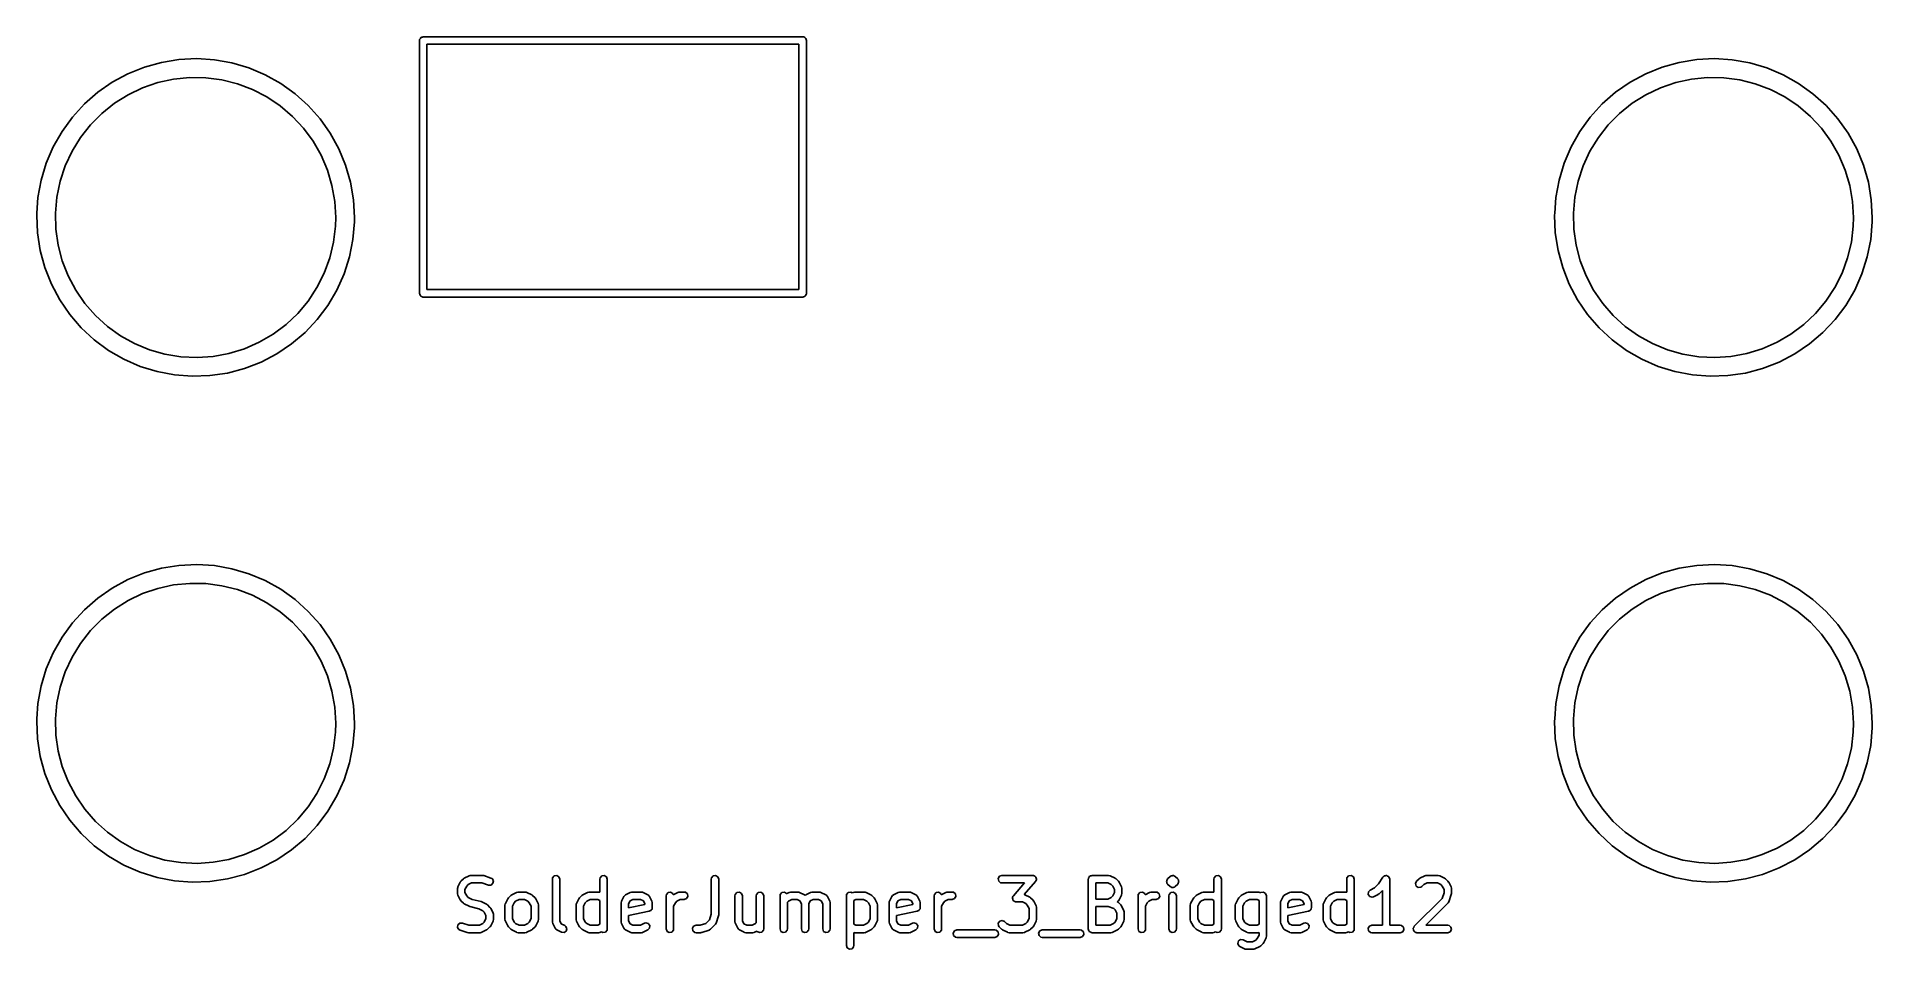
# Model space of a CAD drawing. Extents: x 4.47 to 5.93, y -4.58 to -3.86.
import ezdxf

# ---------------------------------------------------------------- set-up
doc = ezdxf.new("R2010")
doc.units = 0
doc.header["$MEASUREMENT"] = 0
doc.layers.add('BLACK', color=7, linetype='CONTINUOUS')

msp = doc.modelspace()

# ---------------------------------------------------------------- linework, layer by layer
at = {"layer": 'BLACK', "linetype": 'CONTINUOUS'}
for p, q in [((4.77705, -3.86), (4.77711, -3.85962)), ((4.77705, -4.06), (4.77705, -3.86)), ((4.77709, -3.85949), (4.77716, -3.85937)), ((4.77711, -3.85962), (4.77709, -3.85949)), ((4.77716, -3.85937), (4.77723, -3.85899)), ((4.77723, -3.85899), (4.77772, -3.8584)), ((4.77772, -3.8584), (4.7781, -3.85774)), ((4.7781, -3.85774), (4.77835, -3.85765)), ((4.77835, -3.85765), (4.77852, -3.85744)), ((4.77852, -3.85744), (4.77928, -3.85731)), ((4.77928, -3.85731), (4.78, -3.85705)), ((4.78, -3.85705), (5.08, -3.85705)), ((5.08, -3.85705), (5.08038, -3.85711)), ((5.08038, -3.85711), (5.08051, -3.85709)), ((5.08051, -3.85709), (5.08063, -3.85716)), ((5.08063, -3.85716), (5.08101, -3.85723)), ((5.08101, -3.85723), (5.0816, -3.85772)), ((5.0816, -3.85772), (5.08226, -3.8581)), ((5.08226, -3.8581), (5.08235, -3.85835)), ((5.08235, -3.85835), (5.08256, -3.85852)), ((5.08256, -3.85852), (5.08269, -3.85928)), ((5.08269, -3.85928), (5.08295, -3.86)), ((5.08295, -3.86), (5.08295, -4.06)), ((4.58687, -3.87509), (4.60088, -3.8744)), ((4.60088, -3.8744), (4.61487, -3.87528)), ((4.78295, -3.86295), (4.78295, -4.05705)), ((5.07705, -3.86295), (4.78295, -3.86295)), ((5.07705, -4.05705), (5.07705, -3.86295)), ((5.78687, -3.87509), (5.80088, -3.8744)), ((5.80088, -3.8744), (5.81487, -3.87528)), ((4.53419, -3.89302), (4.54652, -3.88635)), ((4.54652, -3.88635), (4.55952, -3.8811)), ((4.55952, -3.8811), (4.57303, -3.87733)), ((4.57303, -3.87733), (4.58687, -3.87509)), ((4.61487, -3.87528), (4.62868, -3.87772)), ((4.62868, -3.87772), (4.64213, -3.88168)), ((4.64213, -3.88168), (4.65506, -3.88711)), ((4.65506, -3.88711), (4.6673, -3.89395)), ((5.73419, -3.89302), (5.74652, -3.88635)), ((5.74652, -3.88635), (5.75952, -3.8811)), ((5.75952, -3.8811), (5.77303, -3.87733)), ((5.77303, -3.87733), (5.78687, -3.87509)), ((5.81487, -3.87528), (5.82868, -3.87772)), ((5.82868, -3.87772), (5.84213, -3.88168)), ((5.84213, -3.88168), (5.85506, -3.88711)), ((5.85506, -3.88711), (5.8673, -3.89395)), ((4.51212, -3.91026), (4.52267, -3.90103)), ((4.52267, -3.90103), (4.53419, -3.89302)), ((4.54663, -3.90292), (4.53582, -3.90969)), ((4.55814, -3.89743), (4.54663, -3.90292)), ((4.57021, -3.89329), (4.55814, -3.89743)), ((4.58267, -3.89058), (4.57021, -3.89329)), ((4.59536, -3.88931), (4.58267, -3.89058)), ((4.60811, -3.88951), (4.59536, -3.88931)), ((4.62076, -3.89117), (4.60811, -3.88951)), ((4.63313, -3.89428), (4.62076, -3.89117)), ((4.64506, -3.89879), (4.63313, -3.89428)), ((4.6564, -3.90464), (4.64506, -3.89879)), ((4.6673, -3.89395), (4.6787, -3.90212)), ((4.6787, -3.90212), (4.68912, -3.9115)), ((5.71212, -3.91026), (5.72267, -3.90103)), ((5.72267, -3.90103), (5.73419, -3.89302)), ((5.74663, -3.90292), (5.73582, -3.90969)), ((5.75814, -3.89743), (5.74663, -3.90292)), ((5.77021, -3.89329), (5.75814, -3.89743)), ((5.78267, -3.89058), (5.77021, -3.89329)), ((5.79536, -3.88931), (5.78267, -3.89058)), ((5.80811, -3.88951), (5.79536, -3.88931)), ((5.82076, -3.89117), (5.80811, -3.88951)), ((5.83313, -3.89428), (5.82076, -3.89117)), ((5.84506, -3.89879), (5.83313, -3.89428)), ((5.8564, -3.90464), (5.84506, -3.89879)), ((5.8673, -3.89395), (5.8787, -3.90212)), ((5.8787, -3.90212), (5.88912, -3.9115)), ((4.50267, -3.92062), (4.51212, -3.91026)), ((4.52587, -3.91767), (4.5169, -3.92673)), ((4.53582, -3.90969), (4.52587, -3.91767)), ((4.66698, -3.91175), (4.6564, -3.90464)), ((4.67668, -3.92004), (4.66698, -3.91175)), ((4.68912, -3.9115), (4.69843, -3.92198)), ((5.70267, -3.92062), (5.71212, -3.91026)), ((5.72587, -3.91767), (5.7169, -3.92673)), ((5.73582, -3.90969), (5.72587, -3.91767)), ((5.86698, -3.91175), (5.8564, -3.90464)), ((5.87668, -3.92004), (5.86698, -3.91175)), ((5.88912, -3.9115), (5.89843, -3.92198)), ((4.4875, -3.94415), (4.49442, -3.93196)), ((4.49442, -3.93196), (4.50267, -3.92062)), ((4.5169, -3.92673), (4.50903, -3.93677)), ((4.68536, -3.92938), (4.67668, -3.92004)), ((4.69291, -3.93966), (4.68536, -3.92938)), ((4.69843, -3.92198), (4.70651, -3.93344)), ((5.6875, -3.94415), (5.69442, -3.93196)), ((5.69442, -3.93196), (5.70267, -3.92062)), ((5.7169, -3.92673), (5.70903, -3.93677)), ((5.88536, -3.92938), (5.87668, -3.92004)), ((5.89291, -3.93966), (5.88536, -3.92938)), ((5.89843, -3.92198), (5.90651, -3.93344)), ((4.48197, -3.95704), (4.4875, -3.94415)), ((4.50903, -3.93677), (4.50236, -3.94765)), ((4.69923, -3.95074), (4.69291, -3.93966)), ((4.70651, -3.93344), (4.71327, -3.94573)), ((4.71327, -3.94573), (4.71861, -3.95869)), ((5.68197, -3.95704), (5.6875, -3.94415)), ((5.70903, -3.93677), (5.70236, -3.94765)), ((5.89923, -3.95074), (5.89291, -3.93966)), ((5.90651, -3.93344), (5.91327, -3.94573)), ((5.91327, -3.94573), (5.91861, -3.95869)), ((4.47792, -3.97047), (4.48197, -3.95704)), ((4.49699, -3.95922), (4.49299, -3.97133)), ((4.50236, -3.94765), (4.49699, -3.95922)), ((4.70424, -3.96247), (4.69923, -3.95074)), ((4.71861, -3.95869), (4.72248, -3.97217)), ((5.67792, -3.97047), (5.68197, -3.95704)), ((5.69699, -3.95922), (5.69299, -3.97133)), ((5.70236, -3.94765), (5.69699, -3.95922)), ((5.90424, -3.96247), (5.89923, -3.95074)), ((5.91861, -3.95869), (5.92248, -3.97217)), ((4.47539, -3.98426), (4.47792, -3.97047)), ((4.49299, -3.97133), (4.4904, -3.98382)), ((4.70786, -3.9747), (4.70424, -3.96247)), ((4.71005, -3.98727), (4.70786, -3.9747)), ((4.72248, -3.97217), (4.72482, -3.986)), ((5.67539, -3.98426), (5.67792, -3.97047)), ((5.69299, -3.97133), (5.6904, -3.98382)), ((5.90786, -3.9747), (5.90424, -3.96247)), ((5.91005, -3.98727), (5.90786, -3.9747)), ((5.92248, -3.97217), (5.92482, -3.986)), ((4.47453, -3.99652), (4.47539, -3.98426)), ((4.4904, -3.98382), (4.48927, -3.99652)), ((4.71079, -4), (4.71005, -3.98727)), ((4.72482, -3.986), (4.7256, -4)), ((5.67453, -3.99652), (5.67539, -3.98426)), ((5.6904, -3.98382), (5.68927, -3.99652)), ((5.91079, -4), (5.91005, -3.98727)), ((5.92482, -3.986), (5.9256, -4)), ((4.47441, -3.99825), (4.47453, -3.99652)), ((4.475, -4.01226), (4.47441, -3.99825)), ((4.48927, -3.99652), (4.4896, -4.00927)), ((4.71057, -4.00696), (4.71079, -4)), ((4.72555, -4.00351), (4.72438, -4.01748)), ((4.7256, -4), (4.72555, -4.00351)), ((5.67441, -3.99825), (5.67453, -3.99652)), ((5.675, -4.01226), (5.67441, -3.99825)), ((5.68927, -3.99652), (5.6896, -4.00927)), ((5.91057, -4.00696), (5.91079, -4)), ((5.92555, -4.00351), (5.92438, -4.01748)), ((5.9256, -4), (5.92555, -4.00351)), ((4.47714, -4.02611), (4.475, -4.01226)), ((4.4896, -4.00927), (4.4914, -4.0219)), ((4.70606, -4.03202), (4.70904, -4.01962)), ((4.70904, -4.01962), (4.71057, -4.00696)), ((4.72438, -4.01748), (4.72165, -4.03124)), ((5.67714, -4.02611), (5.675, -4.01226)), ((5.6896, -4.00927), (5.6914, -4.0219)), ((5.90606, -4.03202), (5.90904, -4.01962)), ((5.90904, -4.01962), (5.91057, -4.00696)), ((5.92438, -4.01748), (5.92165, -4.03124)), ((4.48082, -4.03965), (4.47714, -4.02611)), ((4.4914, -4.0219), (4.49463, -4.03424)), ((4.49463, -4.03424), (4.49927, -4.04612)), ((4.70168, -4.044), (4.70606, -4.03202)), ((4.72165, -4.03124), (4.71741, -4.0446)), ((5.68082, -4.03965), (5.67714, -4.02611)), ((5.6914, -4.0219), (5.69463, -4.03424)), ((5.69463, -4.03424), (5.69927, -4.04612)), ((5.90168, -4.044), (5.90606, -4.03202)), ((5.92165, -4.03124), (5.91741, -4.0446)), ((4.48598, -4.05268), (4.48082, -4.03965)), ((4.49927, -4.04612), (4.50524, -4.05739)), ((4.69594, -4.05539), (4.70168, -4.044)), ((4.71741, -4.0446), (4.71171, -4.05741)), ((5.68598, -4.05268), (5.68082, -4.03965)), ((5.69927, -4.04612), (5.70524, -4.05739)), ((5.89594, -4.05539), (5.90168, -4.044)), ((5.91741, -4.0446), (5.91171, -4.05741)), ((4.49257, -4.06506), (4.48598, -4.05268)), ((4.50524, -4.05739), (4.51246, -4.0679)), ((4.68894, -4.06605), (4.69594, -4.05539)), ((4.71171, -4.05741), (4.70461, -4.06951)), ((4.77731, -4.06072), (4.77705, -4.06)), ((4.77744, -4.06148), (4.77731, -4.06072)), ((4.77765, -4.06165), (4.77744, -4.06148)), ((4.77774, -4.0619), (4.77765, -4.06165)), ((4.7784, -4.06228), (4.77774, -4.0619)), ((4.77899, -4.06277), (4.7784, -4.06228)), ((4.77937, -4.06284), (4.77899, -4.06277)), ((4.77949, -4.06291), (4.77937, -4.06284)), ((4.77962, -4.06289), (4.77949, -4.06291)), ((4.78, -4.06295), (4.77962, -4.06289)), ((5.08, -4.06295), (4.78, -4.06295)), ((4.78295, -4.05705), (5.07705, -4.05705)), ((5.08072, -4.06269), (5.08, -4.06295)), ((5.08148, -4.06256), (5.08072, -4.06269)), ((5.08165, -4.06235), (5.08148, -4.06256)), ((5.0819, -4.06226), (5.08165, -4.06235)), ((5.08228, -4.0616), (5.0819, -4.06226)), ((5.08277, -4.06101), (5.08228, -4.0616)), ((5.08284, -4.06063), (5.08277, -4.06101)), ((5.08291, -4.06051), (5.08284, -4.06063)), ((5.08295, -4.06), (5.08289, -4.06038)), ((5.08289, -4.06038), (5.08291, -4.06051)), ((5.69257, -4.06506), (5.68598, -4.05268)), ((5.70524, -4.05739), (5.71246, -4.0679)), ((5.88894, -4.06605), (5.89594, -4.05539)), ((5.91171, -4.05741), (5.90461, -4.06951)), ((4.50049, -4.07663), (4.49257, -4.06506)), ((4.50965, -4.08725), (4.50049, -4.07663)), ((4.51246, -4.0679), (4.52085, -4.07751)), ((4.52085, -4.07751), (4.53028, -4.0861)), ((4.67151, -4.08462), (4.68076, -4.07584)), ((4.68076, -4.07584), (4.68894, -4.06605)), ((4.70461, -4.06951), (4.69622, -4.08073)), ((5.70049, -4.07663), (5.69257, -4.06506)), ((5.70965, -4.08725), (5.70049, -4.07663)), ((5.71246, -4.0679), (5.72085, -4.07751)), ((5.72085, -4.07751), (5.73028, -4.0861)), ((5.87151, -4.08462), (5.88076, -4.07584)), ((5.88076, -4.07584), (5.88894, -4.06605)), ((5.90461, -4.06951), (5.89622, -4.08073)), ((4.51994, -4.09678), (4.50965, -4.08725)), ((4.53028, -4.0861), (4.54064, -4.09354)), ((4.6503, -4.09871), (4.66131, -4.09228)), ((4.66131, -4.09228), (4.67151, -4.08462)), ((4.68662, -4.09096), (4.67594, -4.10004)), ((4.69622, -4.08073), (4.68662, -4.09096)), ((5.71994, -4.09678), (5.70965, -4.08725)), ((5.73028, -4.0861), (5.74064, -4.09354)), ((5.8503, -4.09871), (5.86131, -4.09228)), ((5.86131, -4.09228), (5.87151, -4.08462)), ((5.88662, -4.09096), (5.87594, -4.10004)), ((5.89622, -4.08073), (5.88662, -4.09096)), ((4.53123, -4.1051), (4.51994, -4.09678)), ((4.54337, -4.11211), (4.53123, -4.1051)), ((4.54064, -4.09354), (4.55178, -4.09974)), ((4.55178, -4.09974), (4.56357, -4.10463)), ((4.56357, -4.10463), (4.57583, -4.10812)), ((4.62643, -4.10759), (4.63862, -4.10384)), ((4.63862, -4.10384), (4.6503, -4.09871)), ((4.67594, -4.10004), (4.66431, -4.10789)), ((5.73123, -4.1051), (5.71994, -4.09678)), ((5.74337, -4.11211), (5.73123, -4.1051)), ((5.74064, -4.09354), (5.75178, -4.09974)), ((5.75178, -4.09974), (5.76357, -4.10463)), ((5.76357, -4.10463), (5.77583, -4.10812)), ((5.82643, -4.10759), (5.83862, -4.10384)), ((5.83862, -4.10384), (5.8503, -4.09871)), ((5.87594, -4.10004), (5.86431, -4.10789)), ((4.55622, -4.11772), (4.54337, -4.11211)), ((4.56961, -4.12187), (4.55622, -4.11772)), ((4.57583, -4.10812), (4.58842, -4.11018)), ((4.58842, -4.11018), (4.60116, -4.11078)), ((4.60116, -4.11078), (4.61389, -4.10991)), ((4.61389, -4.10991), (4.62643, -4.10759)), ((4.63881, -4.11945), (4.62526, -4.12303)), ((4.65189, -4.11438), (4.63881, -4.11945)), ((4.66431, -4.10789), (4.65189, -4.11438)), ((5.75622, -4.11772), (5.74337, -4.11211)), ((5.76961, -4.12187), (5.75622, -4.11772)), ((5.77583, -4.10812), (5.78842, -4.11018)), ((5.78842, -4.11018), (5.80116, -4.11078)), ((5.80116, -4.11078), (5.81389, -4.10991)), ((5.81389, -4.10991), (5.82643, -4.10759)), ((5.83881, -4.11945), (5.82526, -4.12303)), ((5.85189, -4.11438), (5.83881, -4.11945)), ((5.86431, -4.10789), (5.85189, -4.11438)), ((4.58339, -4.1245), (4.56961, -4.12187)), ((4.59737, -4.12557), (4.58339, -4.1245)), ((4.61138, -4.12508), (4.59737, -4.12557)), ((4.62526, -4.12303), (4.61138, -4.12508)), ((5.78339, -4.1245), (5.76961, -4.12187)), ((5.79737, -4.12557), (5.78339, -4.1245)), ((5.81138, -4.12508), (5.79737, -4.12557)), ((5.82526, -4.12303), (5.81138, -4.12508)), ((4.55952, -4.2811), (4.57303, -4.27733)), ((4.57303, -4.27733), (4.58687, -4.27509)), ((4.58687, -4.27509), (4.60088, -4.2744)), ((4.60088, -4.2744), (4.61487, -4.27528)), ((4.61487, -4.27528), (4.62868, -4.27772)), ((4.62868, -4.27772), (4.64213, -4.28168)), ((5.75952, -4.2811), (5.77303, -4.27733)), ((5.77303, -4.27733), (5.78687, -4.27509)), ((5.78687, -4.27509), (5.80088, -4.2744)), ((5.80088, -4.2744), (5.81487, -4.27528)), ((5.81487, -4.27528), (5.82868, -4.27772)), ((5.82868, -4.27772), (5.84213, -4.28168)), ((4.52267, -4.30103), (4.53419, -4.29302)), ((4.53419, -4.29302), (4.54652, -4.28635)), ((4.54652, -4.28635), (4.55952, -4.2811)), ((4.57021, -4.29329), (4.55814, -4.29743)), ((4.58267, -4.29058), (4.57021, -4.29329)), ((4.59536, -4.28931), (4.58267, -4.29058)), ((4.60811, -4.28951), (4.59536, -4.28931)), ((4.62076, -4.29117), (4.60811, -4.28951)), ((4.63313, -4.29428), (4.62076, -4.29117)), ((4.64506, -4.29879), (4.63313, -4.29428)), ((4.64213, -4.28168), (4.65506, -4.28711)), ((4.65506, -4.28711), (4.6673, -4.29395)), ((4.6673, -4.29395), (4.6787, -4.30212)), ((5.72267, -4.30103), (5.73419, -4.29302)), ((5.73419, -4.29302), (5.74652, -4.28635)), ((5.74652, -4.28635), (5.75952, -4.2811)), ((5.77021, -4.29329), (5.75814, -4.29743)), ((5.78267, -4.29058), (5.77021, -4.29329)), ((5.79536, -4.28931), (5.78267, -4.29058)), ((5.80811, -4.28951), (5.79536, -4.28931)), ((5.82076, -4.29117), (5.80811, -4.28951)), ((5.83313, -4.29428), (5.82076, -4.29117)), ((5.84506, -4.29879), (5.83313, -4.29428)), ((5.84213, -4.28168), (5.85506, -4.28711)), ((5.85506, -4.28711), (5.8673, -4.29395)), ((5.8673, -4.29395), (5.8787, -4.30212)), ((4.51212, -4.31026), (4.52267, -4.30103)), ((4.53582, -4.30969), (4.52587, -4.31767)), ((4.54663, -4.30292), (4.53582, -4.30969)), ((4.55814, -4.29743), (4.54663, -4.30292)), ((4.6564, -4.30464), (4.64506, -4.29879)), ((4.66698, -4.31175), (4.6564, -4.30464)), ((4.6787, -4.30212), (4.68912, -4.3115)), ((5.71212, -4.31026), (5.72267, -4.30103)), ((5.73582, -4.30969), (5.72587, -4.31767)), ((5.74663, -4.30292), (5.73582, -4.30969)), ((5.75814, -4.29743), (5.74663, -4.30292)), ((5.8564, -4.30464), (5.84506, -4.29879)), ((5.86698, -4.31175), (5.8564, -4.30464)), ((5.8787, -4.30212), (5.88912, -4.3115)), ((4.49442, -4.33196), (4.50267, -4.32062)), ((4.50267, -4.32062), (4.51212, -4.31026)), ((4.52587, -4.31767), (4.5169, -4.32673)), ((4.67668, -4.32004), (4.66698, -4.31175)), ((4.68536, -4.32938), (4.67668, -4.32004)), ((4.68912, -4.3115), (4.69843, -4.32198)), ((4.69843, -4.32198), (4.70651, -4.33344)), ((5.69442, -4.33196), (5.70267, -4.32062)), ((5.70267, -4.32062), (5.71212, -4.31026)), ((5.72587, -4.31767), (5.7169, -4.32673)), ((5.87668, -4.32004), (5.86698, -4.31175)), ((5.88536, -4.32938), (5.87668, -4.32004)), ((5.88912, -4.3115), (5.89843, -4.32198)), ((5.89843, -4.32198), (5.90651, -4.33344)), ((4.4875, -4.34415), (4.49442, -4.33196)), ((4.50903, -4.33677), (4.50236, -4.34765)), ((4.5169, -4.32673), (4.50903, -4.33677)), ((4.69291, -4.33966), (4.68536, -4.32938)), ((4.70651, -4.33344), (4.71327, -4.34573)), ((5.6875, -4.34415), (5.69442, -4.33196)), ((5.70903, -4.33677), (5.70236, -4.34765)), ((5.7169, -4.32673), (5.70903, -4.33677)), ((5.89291, -4.33966), (5.88536, -4.32938)), ((5.90651, -4.33344), (5.91327, -4.34573)), ((4.48197, -4.35704), (4.4875, -4.34415)), ((4.50236, -4.34765), (4.49699, -4.35922)), ((4.69923, -4.35074), (4.69291, -4.33966)), ((4.70424, -4.36247), (4.69923, -4.35074)), ((4.71327, -4.34573), (4.71861, -4.35869)), ((5.68197, -4.35704), (5.6875, -4.34415)), ((5.70236, -4.34765), (5.69699, -4.35922)), ((5.89923, -4.35074), (5.89291, -4.33966)), ((5.90424, -4.36247), (5.89923, -4.35074)), ((5.91327, -4.34573), (5.91861, -4.35869)), ((4.47792, -4.37047), (4.48197, -4.35704)), ((4.49699, -4.35922), (4.49299, -4.37133)), ((4.70786, -4.3747), (4.70424, -4.36247)), ((4.71861, -4.35869), (4.72248, -4.37217)), ((5.67792, -4.37047), (5.68197, -4.35704)), ((5.69699, -4.35922), (5.69299, -4.37133)), ((5.90786, -4.3747), (5.90424, -4.36247)), ((5.91861, -4.35869), (5.92248, -4.37217)), ((4.47539, -4.38426), (4.47792, -4.37047)), ((4.49299, -4.37133), (4.4904, -4.38382)), ((4.71005, -4.38727), (4.70786, -4.3747)), ((4.72248, -4.37217), (4.72482, -4.386)), ((5.67539, -4.38426), (5.67792, -4.37047)), ((5.69299, -4.37133), (5.6904, -4.38382)), ((5.91005, -4.38727), (5.90786, -4.3747)), ((5.92248, -4.37217), (5.92482, -4.386)), ((4.47441, -4.39825), (4.47453, -4.39652)), ((4.47453, -4.39652), (4.47539, -4.38426)), ((4.4904, -4.38382), (4.48927, -4.39652)), ((4.48927, -4.39652), (4.4896, -4.40927)), ((4.71079, -4.4), (4.71005, -4.38727)), ((4.72482, -4.386), (4.7256, -4.4)), ((5.67441, -4.39825), (5.67453, -4.39652)), ((5.67453, -4.39652), (5.67539, -4.38426)), ((5.6904, -4.38382), (5.68927, -4.39652)), ((5.68927, -4.39652), (5.6896, -4.40927)), ((5.91079, -4.4), (5.91005, -4.38727)), ((5.92482, -4.386), (5.9256, -4.4)), ((4.475, -4.41226), (4.47441, -4.39825)), ((4.4896, -4.40927), (4.4914, -4.4219)), ((4.70904, -4.41962), (4.71057, -4.40696)), ((4.71057, -4.40696), (4.71079, -4.4)), ((4.72555, -4.40351), (4.72438, -4.41748)), ((4.7256, -4.4), (4.72555, -4.40351)), ((5.675, -4.41226), (5.67441, -4.39825)), ((5.6896, -4.40927), (5.6914, -4.4219)), ((5.90904, -4.41962), (5.91057, -4.40696)), ((5.91057, -4.40696), (5.91079, -4.4)), ((5.92555, -4.40351), (5.92438, -4.41748)), ((5.9256, -4.4), (5.92555, -4.40351)), ((4.47714, -4.42611), (4.475, -4.41226)), ((4.48082, -4.43965), (4.47714, -4.42611)), ((4.4914, -4.4219), (4.49463, -4.43424)), ((4.70606, -4.43202), (4.70904, -4.41962)), ((4.72438, -4.41748), (4.72165, -4.43124)), ((5.67714, -4.42611), (5.675, -4.41226)), ((5.68082, -4.43965), (5.67714, -4.42611)), ((5.6914, -4.4219), (5.69463, -4.43424)), ((5.90606, -4.43202), (5.90904, -4.41962)), ((5.92438, -4.41748), (5.92165, -4.43124)), ((4.48598, -4.45268), (4.48082, -4.43965)), ((4.49463, -4.43424), (4.49927, -4.44612)), ((4.70168, -4.444), (4.70606, -4.43202)), ((4.72165, -4.43124), (4.71741, -4.4446)), ((5.68598, -4.45268), (5.68082, -4.43965)), ((5.69463, -4.43424), (5.69927, -4.44612)), ((5.90168, -4.444), (5.90606, -4.43202)), ((5.92165, -4.43124), (5.91741, -4.4446)), ((4.49257, -4.46506), (4.48598, -4.45268)), ((4.49927, -4.44612), (4.50524, -4.45739)), ((4.69594, -4.45539), (4.70168, -4.444)), ((4.71741, -4.4446), (4.71171, -4.45741)), ((5.69257, -4.46506), (5.68598, -4.45268)), ((5.69927, -4.44612), (5.70524, -4.45739)), ((5.89594, -4.45539), (5.90168, -4.444)), ((5.91741, -4.4446), (5.91171, -4.45741)), ((4.50049, -4.47663), (4.49257, -4.46506)), ((4.50524, -4.45739), (4.51246, -4.4679)), ((4.51246, -4.4679), (4.52085, -4.47751)), ((4.68076, -4.47584), (4.68894, -4.46605)), ((4.68894, -4.46605), (4.69594, -4.45539)), ((4.70461, -4.46951), (4.69622, -4.48073)), ((4.71171, -4.45741), (4.70461, -4.46951)), ((5.70049, -4.47663), (5.69257, -4.46506)), ((5.70524, -4.45739), (5.71246, -4.4679)), ((5.71246, -4.4679), (5.72085, -4.47751)), ((5.88076, -4.47584), (5.88894, -4.46605)), ((5.88894, -4.46605), (5.89594, -4.45539)), ((5.90461, -4.46951), (5.89622, -4.48073)), ((5.91171, -4.45741), (5.90461, -4.46951)), ((4.50965, -4.48725), (4.50049, -4.47663)), ((4.52085, -4.47751), (4.53028, -4.4861)), ((4.67151, -4.48462), (4.68076, -4.47584)), ((4.69622, -4.48073), (4.68662, -4.49096)), ((5.70965, -4.48725), (5.70049, -4.47663)), ((5.72085, -4.47751), (5.73028, -4.4861)), ((5.87151, -4.48462), (5.88076, -4.47584)), ((5.89622, -4.48073), (5.88662, -4.49096)), ((4.51994, -4.49678), (4.50965, -4.48725)), ((4.53123, -4.5051), (4.51994, -4.49678)), ((4.53028, -4.4861), (4.54064, -4.49354)), ((4.54064, -4.49354), (4.55178, -4.49974)), ((4.6503, -4.49871), (4.66131, -4.49228)), ((4.66131, -4.49228), (4.67151, -4.48462)), ((4.68662, -4.49096), (4.67594, -4.50004)), ((5.71994, -4.49678), (5.70965, -4.48725)), ((5.73123, -4.5051), (5.71994, -4.49678)), ((5.73028, -4.4861), (5.74064, -4.49354)), ((5.74064, -4.49354), (5.75178, -4.49974)), ((5.8503, -4.49871), (5.86131, -4.49228)), ((5.86131, -4.49228), (5.87151, -4.48462)), ((5.88662, -4.49096), (5.87594, -4.50004)), ((4.54337, -4.51211), (4.53123, -4.5051)), ((4.55622, -4.51772), (4.54337, -4.51211)), ((4.55178, -4.49974), (4.56357, -4.50463)), ((4.56357, -4.50463), (4.57583, -4.50812)), ((4.57583, -4.50812), (4.58842, -4.51018)), ((4.58842, -4.51018), (4.60116, -4.51078)), ((4.60116, -4.51078), (4.61389, -4.50991)), ((4.61389, -4.50991), (4.62643, -4.50759)), ((4.62643, -4.50759), (4.63862, -4.50384)), ((4.63862, -4.50384), (4.6503, -4.49871)), ((4.66431, -4.50789), (4.65189, -4.51438)), ((4.67594, -4.50004), (4.66431, -4.50789)), ((5.74337, -4.51211), (5.73123, -4.5051)), ((5.75622, -4.51772), (5.74337, -4.51211)), ((5.75178, -4.49974), (5.76357, -4.50463)), ((5.76357, -4.50463), (5.77583, -4.50812)), ((5.77583, -4.50812), (5.78842, -4.51018)), ((5.78842, -4.51018), (5.80116, -4.51078)), ((5.80116, -4.51078), (5.81389, -4.50991)), ((5.81389, -4.50991), (5.82643, -4.50759)), ((5.82643, -4.50759), (5.83862, -4.50384)), ((5.83862, -4.50384), (5.8503, -4.49871)), ((5.86431, -4.50789), (5.85189, -4.51438)), ((5.87594, -4.50004), (5.86431, -4.50789)), ((4.56961, -4.52187), (4.55622, -4.51772)), ((4.58339, -4.5245), (4.56961, -4.52187)), ((4.59737, -4.52557), (4.58339, -4.5245)), ((4.61138, -4.52508), (4.59737, -4.52557)), ((4.62526, -4.52303), (4.61138, -4.52508)), ((4.63881, -4.51945), (4.62526, -4.52303)), ((4.65189, -4.51438), (4.63881, -4.51945)), ((4.80741, -4.52942), (4.80928, -4.52567)), ((4.80928, -4.52567), (4.80981, -4.52496)), ((4.80981, -4.52496), (4.80984, -4.5249)), ((4.80984, -4.5249), (4.81171, -4.52303)), ((4.81171, -4.52303), (4.81243, -4.52252)), ((4.81243, -4.52252), (4.81248, -4.52248)), ((4.81248, -4.52248), (4.81623, -4.5206)), ((4.81555, -4.52754), (4.81435, -4.52874)), ((4.81824, -4.5262), (4.81555, -4.52754)), ((4.81623, -4.5206), (4.81721, -4.52031)), ((4.81721, -4.52031), (4.81738, -4.52035)), ((4.81738, -4.52035), (4.81755, -4.52029)), ((4.81755, -4.52029), (4.82692, -4.52029)), ((4.82644, -4.5262), (4.81824, -4.5262)), ((4.83161, -4.52792), (4.82644, -4.5262)), ((4.82692, -4.52029), (4.82779, -4.52044)), ((4.82779, -4.52044), (4.82786, -4.52044)), ((4.82786, -4.52044), (4.83348, -4.52232)), ((4.83348, -4.52232), (4.83438, -4.52281)), ((4.83514, -4.52652), (4.83363, -4.52786)), ((4.83438, -4.52281), (4.83544, -4.52453)), ((4.83544, -4.52453), (4.83514, -4.52652)), ((4.88209, -4.52324), (4.88226, -4.52223)), ((4.88209, -4.55699), (4.88209, -4.52324)), ((4.88226, -4.52223), (4.88356, -4.52069)), ((4.88356, -4.52069), (4.88555, -4.52034)), ((4.88555, -4.52034), (4.8873, -4.52135)), ((4.8873, -4.52135), (4.88799, -4.52324)), ((4.88799, -4.52324), (4.88799, -4.55629)), ((4.91958, -4.52324), (4.91976, -4.52223)), ((4.91958, -4.53355), (4.91958, -4.52324)), ((4.91976, -4.52223), (4.92106, -4.52069)), ((4.92106, -4.52069), (4.92305, -4.52034)), ((4.92305, -4.52034), (4.9248, -4.52135)), ((4.9248, -4.52135), (4.92549, -4.52324)), ((4.92549, -4.52324), (4.92549, -4.56261)), ((5.0077, -4.52324), (5.00787, -4.52223)), ((5.0077, -4.55089), (5.0077, -4.52324)), ((5.00787, -4.52223), (5.00917, -4.52069)), ((5.00917, -4.52069), (5.01116, -4.52034)), ((5.01116, -4.52034), (5.01291, -4.52135)), ((5.01291, -4.52135), (5.0136, -4.52324)), ((5.0136, -4.52324), (5.0136, -4.55136)), ((5.23459, -4.52273), (5.2356, -4.52098)), ((5.23494, -4.52472), (5.23459, -4.52273)), ((5.23649, -4.52602), (5.23494, -4.52472)), ((5.2356, -4.52098), (5.2375, -4.52029)), ((5.2375, -4.5262), (5.23649, -4.52602)), ((5.2375, -4.52029), (5.26187, -4.52029)), ((5.25536, -4.5262), (5.2375, -4.5262)), ((5.24652, -4.5363), (5.25536, -4.5262)), ((5.26409, -4.52519), (5.25513, -4.53542)), ((5.26187, -4.52029), (5.2623, -4.52037)), ((5.2623, -4.52037), (5.26244, -4.52035)), ((5.26244, -4.52035), (5.26254, -4.52041)), ((5.26254, -4.52041), (5.26288, -4.52047)), ((5.26288, -4.52047), (5.26349, -4.52098)), ((5.26349, -4.52098), (5.26417, -4.52139)), ((5.26438, -4.52445), (5.26409, -4.52519)), ((5.26417, -4.52139), (5.26424, -4.52162)), ((5.26424, -4.52162), (5.26442, -4.52177)), ((5.26478, -4.52376), (5.26438, -4.52445)), ((5.26442, -4.52177), (5.26456, -4.52255)), ((5.26456, -4.52255), (5.26482, -4.5233)), ((5.26482, -4.5233), (5.26473, -4.52352)), ((5.26473, -4.52352), (5.26478, -4.52376)), ((5.30578, -4.52324), (5.30585, -4.52286)), ((5.30578, -4.56261), (5.30578, -4.52324)), ((5.30583, -4.52273), (5.30589, -4.52262)), ((5.30585, -4.52286), (5.30583, -4.52273)), ((5.30589, -4.52262), (5.30596, -4.52223)), ((5.30596, -4.52223), (5.30645, -4.52165)), ((5.30645, -4.52165), (5.30684, -4.52098)), ((5.30684, -4.52098), (5.30709, -4.52089)), ((5.30709, -4.52089), (5.30726, -4.52069)), ((5.30726, -4.52069), (5.30802, -4.52055)), ((5.30802, -4.52055), (5.30874, -4.52029)), ((5.30874, -4.52029), (5.32186, -4.52029)), ((5.31169, -4.5262), (5.31169, -4.53904)), ((5.32116, -4.5262), (5.31169, -4.5262)), ((5.32386, -4.52754), (5.32116, -4.5262)), ((5.32186, -4.52029), (5.32287, -4.52047)), ((5.32287, -4.52047), (5.323, -4.52058)), ((5.323, -4.52058), (5.32318, -4.5206)), ((5.32318, -4.5206), (5.32693, -4.52248)), ((5.32506, -4.52874), (5.32386, -4.52754)), ((5.32693, -4.52248), (5.32764, -4.523)), ((5.32764, -4.523), (5.3277, -4.52303)), ((5.3277, -4.52303), (5.32957, -4.5249)), ((5.32957, -4.5249), (5.33008, -4.52563)), ((5.33008, -4.52563), (5.33013, -4.52567)), ((5.33013, -4.52567), (5.332, -4.52942)), ((5.36766, -4.52486), (5.36777, -4.52462)), ((5.36786, -4.5256), (5.36766, -4.52486)), ((5.36775, -4.52435), (5.36819, -4.52373)), ((5.36777, -4.52462), (5.36775, -4.52435)), ((5.36793, -4.52637), (5.36786, -4.5256)), ((5.36815, -4.52668), (5.36793, -4.52637)), ((5.36818, -4.52681), (5.36815, -4.52668)), ((5.36829, -4.52689), (5.36818, -4.52681)), ((5.36819, -4.52373), (5.36852, -4.52303)), ((5.36852, -4.52721), (5.36829, -4.52689)), ((5.36852, -4.52303), (5.37039, -4.52116)), ((5.37039, -4.52908), (5.36852, -4.52721)), ((5.37039, -4.52116), (5.37071, -4.52093)), ((5.37071, -4.52093), (5.37078, -4.52082)), ((5.37078, -4.52082), (5.37091, -4.52079)), ((5.37091, -4.52079), (5.37092, -4.52079)), ((5.37092, -4.52079), (5.371, -4.52069)), ((5.371, -4.52069), (5.37108, -4.52067)), ((5.37108, -4.52067), (5.37123, -4.52057)), ((5.37123, -4.52057), (5.37199, -4.5205)), ((5.37199, -4.5205), (5.37274, -4.5203)), ((5.37274, -4.5203), (5.37286, -4.52036)), ((5.37286, -4.52036), (5.37299, -4.52034)), ((5.37299, -4.52034), (5.37311, -4.5204)), ((5.37311, -4.5204), (5.37324, -4.52039)), ((5.37324, -4.52039), (5.37387, -4.52083)), ((5.37387, -4.52083), (5.37457, -4.52116)), ((5.37457, -4.52116), (5.37644, -4.52303)), ((5.37644, -4.52721), (5.37457, -4.52908)), ((5.37644, -4.52303), (5.37666, -4.52335)), ((5.37677, -4.52651), (5.37644, -4.52721)), ((5.37666, -4.52335), (5.37677, -4.52342)), ((5.37677, -4.52342), (5.37681, -4.52355)), ((5.37721, -4.52588), (5.37677, -4.52651)), ((5.37681, -4.52355), (5.37703, -4.52387)), ((5.37703, -4.52387), (5.3771, -4.52463)), ((5.3771, -4.52463), (5.37729, -4.52538)), ((5.37729, -4.52538), (5.37718, -4.52562)), ((5.37718, -4.52562), (5.37721, -4.52588)), ((5.40515, -4.52324), (5.40532, -4.52223)), ((5.40515, -4.53355), (5.40515, -4.52324)), ((5.40532, -4.52223), (5.40662, -4.52069)), ((5.40662, -4.52069), (5.40861, -4.52034)), ((5.40861, -4.52034), (5.41036, -4.52135)), ((5.41036, -4.52135), (5.41105, -4.52324)), ((5.41105, -4.52324), (5.41105, -4.56261)), ((5.51013, -4.52324), (5.51031, -4.52223)), ((5.51013, -4.53355), (5.51013, -4.52324)), ((5.51031, -4.52223), (5.51161, -4.52069)), ((5.51161, -4.52069), (5.5136, -4.52034)), ((5.5136, -4.52034), (5.51535, -4.52135)), ((5.51535, -4.52135), (5.51604, -4.52324)), ((5.51604, -4.52324), (5.51604, -4.56261)), ((5.53196, -4.53019), (5.53516, -4.52699)), ((5.53516, -4.52699), (5.53875, -4.52161)), ((5.53875, -4.52161), (5.53946, -4.52086)), ((5.53946, -4.52086), (5.53962, -4.52082)), ((5.53962, -4.52082), (5.53973, -4.52069)), ((5.53973, -4.52069), (5.54057, -4.52054)), ((5.54057, -4.52054), (5.5414, -4.5203)), ((5.5414, -4.5203), (5.54155, -4.52036)), ((5.54155, -4.52036), (5.54172, -4.52034)), ((5.54172, -4.52034), (5.54246, -4.52076)), ((5.54246, -4.52076), (5.54325, -4.52111)), ((5.54325, -4.52111), (5.54332, -4.52126)), ((5.54332, -4.52126), (5.54347, -4.52135)), ((5.54347, -4.52135), (5.54376, -4.52215)), ((5.54376, -4.52215), (5.54414, -4.52292)), ((5.54414, -4.52292), (5.5441, -4.52308)), ((5.5441, -4.52308), (5.54416, -4.52324)), ((5.54416, -4.52324), (5.54416, -4.55966)), ((5.56451, -4.52674), (5.56537, -4.5249)), ((5.56504, -4.52869), (5.56451, -4.52674)), ((5.56537, -4.5249), (5.56724, -4.52303)), ((5.56724, -4.52303), (5.56796, -4.52252)), ((5.56796, -4.52252), (5.56801, -4.52248)), ((5.56801, -4.52248), (5.57176, -4.5206)), ((5.57108, -4.52754), (5.56954, -4.52908)), ((5.57378, -4.5262), (5.57108, -4.52754)), ((5.57176, -4.5206), (5.57274, -4.52031)), ((5.57274, -4.52031), (5.57291, -4.52035)), ((5.57291, -4.52035), (5.57308, -4.52029)), ((5.57308, -4.52029), (5.58245, -4.52029)), ((5.58176, -4.5262), (5.57378, -4.5262)), ((5.58445, -4.52754), (5.58176, -4.5262)), ((5.58245, -4.52029), (5.58346, -4.52047)), ((5.58346, -4.52047), (5.5836, -4.52058)), ((5.5836, -4.52058), (5.58377, -4.5206)), ((5.58377, -4.5206), (5.58752, -4.52248)), ((5.58565, -4.52874), (5.58445, -4.52754)), ((5.58752, -4.52248), (5.58823, -4.523)), ((5.58823, -4.523), (5.58829, -4.52303)), ((5.58829, -4.52303), (5.59016, -4.5249)), ((5.59016, -4.5249), (5.59067, -4.52563)), ((5.59067, -4.52563), (5.59072, -4.52567)), ((5.59072, -4.52567), (5.59259, -4.52942)), ((5.76961, -4.52187), (5.75622, -4.51772)), ((5.78339, -4.5245), (5.76961, -4.52187)), ((5.79737, -4.52557), (5.78339, -4.5245)), ((5.81138, -4.52508), (5.79737, -4.52557)), ((5.82526, -4.52303), (5.81138, -4.52508)), ((5.83881, -4.51945), (5.82526, -4.52303)), ((5.85189, -4.51438), (5.83881, -4.51945)), ((4.8071, -4.53074), (4.80727, -4.52973)), ((4.8071, -4.53449), (4.8071, -4.53074)), ((4.80716, -4.53466), (4.8071, -4.53449)), ((4.80712, -4.53483), (4.80716, -4.53466)), ((4.80741, -4.53581), (4.80712, -4.53483)), ((4.80727, -4.52973), (4.80739, -4.5296)), ((4.80739, -4.5296), (4.80741, -4.52942)), ((4.80928, -4.53956), (4.80741, -4.53581)), ((4.80933, -4.53961), (4.80928, -4.53956)), ((4.80984, -4.54033), (4.80933, -4.53961)), ((4.81171, -4.5422), (4.80984, -4.54033)), ((4.81177, -4.54223), (4.81171, -4.5422)), ((4.81435, -4.52874), (4.813, -4.53144)), ((4.813, -4.53144), (4.813, -4.53379)), ((4.813, -4.53379), (4.81435, -4.53649)), ((4.81435, -4.53649), (4.81555, -4.53769)), ((4.81555, -4.53769), (4.81858, -4.5392)), ((4.81858, -4.5392), (4.82576, -4.541)), ((4.82576, -4.541), (4.82623, -4.54121)), ((4.82623, -4.54121), (4.82637, -4.54122)), ((4.82637, -4.54122), (4.83012, -4.5431)), ((4.83363, -4.52786), (4.83161, -4.52792)), ((4.8449, -4.54255), (4.84678, -4.5388)), ((4.84678, -4.5388), (4.8473, -4.53809)), ((4.8473, -4.53809), (4.84733, -4.53803)), ((4.84733, -4.53803), (4.84921, -4.53615)), ((4.84921, -4.53615), (4.84993, -4.53565)), ((4.84993, -4.53565), (4.84997, -4.5356)), ((4.84997, -4.5356), (4.85372, -4.53373)), ((4.85185, -4.54187), (4.8505, -4.54456)), ((4.85304, -4.54067), (4.85185, -4.54187)), ((4.85574, -4.53932), (4.85304, -4.54067)), ((4.85372, -4.53373), (4.85471, -4.53343)), ((4.85471, -4.53343), (4.85488, -4.53347)), ((4.85488, -4.53347), (4.85504, -4.53341)), ((4.85504, -4.53341), (4.86067, -4.53341)), ((4.85997, -4.53932), (4.85574, -4.53932)), ((4.86267, -4.54067), (4.85997, -4.53932)), ((4.86067, -4.53341), (4.86168, -4.53359)), ((4.86168, -4.53359), (4.86181, -4.53371)), ((4.86181, -4.53371), (4.86199, -4.53373)), ((4.86199, -4.53373), (4.86574, -4.5356)), ((4.86386, -4.54187), (4.86267, -4.54067)), ((4.86521, -4.54456), (4.86386, -4.54187)), ((4.86574, -4.5356), (4.86645, -4.53613)), ((4.86645, -4.53613), (4.8665, -4.53615)), ((4.8665, -4.53615), (4.86838, -4.53803)), ((4.86838, -4.53803), (4.86889, -4.53875)), ((4.86889, -4.53875), (4.86893, -4.5388)), ((4.86893, -4.5388), (4.87081, -4.54255)), ((4.90115, -4.54255), (4.90302, -4.5388)), ((4.90302, -4.5388), (4.90355, -4.53809)), ((4.90355, -4.53809), (4.90357, -4.53803)), ((4.90357, -4.53803), (4.90545, -4.53615)), ((4.90545, -4.53615), (4.90617, -4.53565)), ((4.90617, -4.53565), (4.90622, -4.5356)), ((4.90622, -4.5356), (4.90997, -4.53373)), ((4.90809, -4.54187), (4.90674, -4.54456)), ((4.90929, -4.54067), (4.90809, -4.54187)), ((4.91198, -4.53932), (4.90929, -4.54067)), ((4.90997, -4.53373), (4.91095, -4.53343)), ((4.91095, -4.53343), (4.91112, -4.53347)), ((4.91112, -4.53347), (4.91129, -4.53341)), ((4.91129, -4.53341), (4.91879, -4.53341)), ((4.91809, -4.53932), (4.91198, -4.53932)), ((4.91958, -4.54007), (4.91809, -4.53932)), ((4.91879, -4.53341), (4.91958, -4.53355)), ((4.91958, -4.55891), (4.91958, -4.54007)), ((4.93645, -4.54199), (4.93663, -4.54098)), ((4.93645, -4.55699), (4.93645, -4.54199)), ((4.93663, -4.54098), (4.93675, -4.54085)), ((4.93675, -4.54085), (4.93677, -4.54067)), ((4.93677, -4.54067), (4.93864, -4.53692)), ((4.93864, -4.53692), (4.93925, -4.5361)), ((4.93925, -4.5361), (4.93966, -4.53592)), ((4.93966, -4.53592), (4.93996, -4.5356)), ((4.93996, -4.5356), (4.94371, -4.53373)), ((4.94348, -4.54044), (4.94236, -4.54269)), ((4.94573, -4.53932), (4.94348, -4.54044)), ((4.94371, -4.53373), (4.94469, -4.53343)), ((4.94469, -4.53343), (4.94487, -4.53347)), ((4.94487, -4.53347), (4.94503, -4.53341)), ((4.94503, -4.53341), (4.95253, -4.53341)), ((4.95183, -4.53932), (4.94573, -4.53932)), ((4.95408, -4.54044), (4.95183, -4.53932)), ((4.95253, -4.53341), (4.95354, -4.53359)), ((4.95354, -4.53359), (4.95368, -4.53371)), ((4.95368, -4.53371), (4.95385, -4.53373)), ((4.95385, -4.53373), (4.9576, -4.5356)), ((4.9552, -4.54269), (4.95408, -4.54044)), ((4.9576, -4.5356), (4.95842, -4.53621)), ((4.95842, -4.53621), (4.9586, -4.53662)), ((4.9586, -4.53662), (4.95892, -4.53692)), ((4.95892, -4.53692), (4.9608, -4.54067)), ((4.9608, -4.54067), (4.96109, -4.54165)), ((4.96109, -4.54165), (4.96105, -4.54183)), ((4.96105, -4.54183), (4.96111, -4.54199)), ((4.96111, -4.54199), (4.96111, -4.54574)), ((4.97208, -4.53637), (4.97225, -4.53536)), ((4.97208, -4.56261), (4.97208, -4.53637)), ((4.97225, -4.53536), (4.97355, -4.53381)), ((4.97355, -4.53381), (4.97554, -4.53346)), ((4.97554, -4.53346), (4.97729, -4.53447)), ((4.97729, -4.53447), (4.97766, -4.5355)), ((4.97766, -4.5355), (4.98121, -4.53373)), ((4.97933, -4.54187), (4.97798, -4.54456)), ((4.98053, -4.54067), (4.97933, -4.54187)), ((4.98322, -4.53932), (4.98053, -4.54067)), ((4.98121, -4.53373), (4.98219, -4.53343)), ((4.98219, -4.53343), (4.98236, -4.53347)), ((4.98236, -4.53347), (4.98253, -4.53341)), ((4.98253, -4.53341), (4.98628, -4.53341)), ((4.98628, -4.53932), (4.98322, -4.53932)), ((4.98628, -4.53341), (4.98729, -4.53359)), ((4.98817, -4.53863), (4.98628, -4.53932)), ((4.98729, -4.53359), (4.98883, -4.53489)), ((4.98918, -4.53688), (4.98817, -4.53863)), ((4.98883, -4.53489), (4.98918, -4.53688)), ((5.02644, -4.53637), (5.02662, -4.53536)), ((5.02644, -4.55699), (5.02644, -4.53637)), ((5.02662, -4.53536), (5.02792, -4.53381)), ((5.02792, -4.53381), (5.02991, -4.53346)), ((5.02991, -4.53346), (5.03166, -4.53447)), ((5.03166, -4.53447), (5.03235, -4.53637)), ((5.03235, -4.53637), (5.03235, -4.55629)), ((5.04332, -4.53637), (5.04349, -4.53536)), ((5.04332, -4.55764), (5.04332, -4.53637)), ((5.04349, -4.53536), (5.04479, -4.53381)), ((5.04479, -4.53381), (5.04678, -4.53346)), ((5.04678, -4.53346), (5.04853, -4.53447)), ((5.04853, -4.53447), (5.04922, -4.53637)), ((5.04922, -4.53637), (5.04922, -4.56261)), ((5.06206, -4.53637), (5.06224, -4.53536)), ((5.06206, -4.56261), (5.06206, -4.53637)), ((5.06224, -4.53536), (5.06354, -4.53381)), ((5.06354, -4.53381), (5.06553, -4.53346)), ((5.06553, -4.53346), (5.06728, -4.53447)), ((5.06728, -4.53447), (5.06736, -4.5347)), ((5.06736, -4.5347), (5.06932, -4.53373)), ((5.06864, -4.54067), (5.06797, -4.54134)), ((5.06797, -4.54134), (5.06797, -4.56261)), ((5.07134, -4.53932), (5.06864, -4.54067)), ((5.06932, -4.53373), (5.0703, -4.53343)), ((5.0703, -4.53343), (5.07048, -4.53347)), ((5.07048, -4.53347), (5.07064, -4.53341)), ((5.07064, -4.53341), (5.07627, -4.53341)), ((5.07557, -4.53932), (5.07134, -4.53932)), ((5.07781, -4.54044), (5.07557, -4.53932)), ((5.07627, -4.53341), (5.07728, -4.53359)), ((5.07728, -4.53359), (5.07741, -4.53371)), ((5.07741, -4.53371), (5.07759, -4.53373)), ((5.07759, -4.53373), (5.08134, -4.5356)), ((5.07894, -4.54269), (5.07781, -4.54044)), ((5.08134, -4.5356), (5.08191, -4.53602)), ((5.08191, -4.53602), (5.08214, -4.53592)), ((5.08214, -4.53592), (5.08244, -4.5356)), ((5.08244, -4.5356), (5.08619, -4.53373)), ((5.08597, -4.54044), (5.08484, -4.54269)), ((5.08821, -4.53932), (5.08597, -4.54044)), ((5.08619, -4.53373), (5.08718, -4.53343)), ((5.08718, -4.53343), (5.08735, -4.53347)), ((5.08735, -4.53347), (5.08751, -4.53341)), ((5.08751, -4.53341), (5.09314, -4.53341)), ((5.09244, -4.53932), (5.08821, -4.53932)), ((5.09469, -4.54044), (5.09244, -4.53932)), ((5.09314, -4.53341), (5.09415, -4.53359)), ((5.09415, -4.53359), (5.09428, -4.53371)), ((5.09428, -4.53371), (5.09446, -4.53373)), ((5.09446, -4.53373), (5.09821, -4.5356)), ((5.09581, -4.54269), (5.09469, -4.54044)), ((5.09821, -4.5356), (5.09903, -4.53621)), ((5.09903, -4.53621), (5.09921, -4.53662)), ((5.09921, -4.53662), (5.09953, -4.53692)), ((5.09953, -4.53692), (5.1014, -4.54067)), ((5.1014, -4.54067), (5.1017, -4.54165)), ((5.1017, -4.54165), (5.10166, -4.54183)), ((5.10166, -4.54183), (5.10172, -4.54199)), ((5.10172, -4.54199), (5.10172, -4.56261)), ((5.11456, -4.53637), (5.11474, -4.53536)), ((5.11456, -4.57574), (5.11456, -4.53637)), ((5.11474, -4.53536), (5.11603, -4.53381)), ((5.11603, -4.53381), (5.11802, -4.53346)), ((5.11802, -4.53346), (5.11916, -4.53412)), ((5.11916, -4.53412), (5.11994, -4.53373)), ((5.11994, -4.53373), (5.12092, -4.53343)), ((5.12196, -4.53932), (5.12046, -4.54007)), ((5.12046, -4.54007), (5.12046, -4.55891)), ((5.12092, -4.53343), (5.12109, -4.53347)), ((5.12109, -4.53347), (5.12126, -4.53341)), ((5.12126, -4.53341), (5.12876, -4.53341)), ((5.12806, -4.53932), (5.12196, -4.53932)), ((5.13076, -4.54067), (5.12806, -4.53932)), ((5.12876, -4.53341), (5.12977, -4.53359)), ((5.12977, -4.53359), (5.1299, -4.53371)), ((5.1299, -4.53371), (5.13008, -4.53373)), ((5.13008, -4.53373), (5.13383, -4.5356)), ((5.13196, -4.54187), (5.13076, -4.54067)), ((5.13331, -4.54456), (5.13196, -4.54187)), ((5.13383, -4.5356), (5.13454, -4.53613)), ((5.13454, -4.53613), (5.1346, -4.53615)), ((5.1346, -4.53615), (5.13647, -4.53803)), ((5.13647, -4.53803), (5.13698, -4.53875)), ((5.13698, -4.53875), (5.13702, -4.5388)), ((5.13702, -4.5388), (5.1389, -4.54255)), ((5.1483, -4.54199), (5.14848, -4.54098)), ((5.1483, -4.55699), (5.1483, -4.54199)), ((5.14848, -4.54098), (5.14859, -4.54085)), ((5.14859, -4.54085), (5.14862, -4.54067)), ((5.14862, -4.54067), (5.15049, -4.53692)), ((5.15049, -4.53692), (5.1511, -4.5361)), ((5.1511, -4.5361), (5.15151, -4.53592)), ((5.15151, -4.53592), (5.15181, -4.5356)), ((5.15181, -4.5356), (5.15556, -4.53373)), ((5.15533, -4.54044), (5.15421, -4.54269)), ((5.15758, -4.53932), (5.15533, -4.54044)), ((5.15556, -4.53373), (5.15654, -4.53343)), ((5.15654, -4.53343), (5.15671, -4.53347)), ((5.15671, -4.53347), (5.15688, -4.53341)), ((5.15688, -4.53341), (5.16438, -4.53341)), ((5.16368, -4.53932), (5.15758, -4.53932)), ((5.16593, -4.54044), (5.16368, -4.53932)), ((5.16438, -4.53341), (5.16539, -4.53359)), ((5.16539, -4.53359), (5.16552, -4.53371)), ((5.16552, -4.53371), (5.1657, -4.53373)), ((5.1657, -4.53373), (5.16945, -4.5356)), ((5.16705, -4.54269), (5.16593, -4.54044)), ((5.16945, -4.5356), (5.17027, -4.53621)), ((5.17027, -4.53621), (5.17045, -4.53662)), ((5.17045, -4.53662), (5.17077, -4.53692)), ((5.17077, -4.53692), (5.17264, -4.54067)), ((5.17264, -4.54067), (5.17294, -4.54165)), ((5.17294, -4.54165), (5.1729, -4.54183)), ((5.1729, -4.54183), (5.17296, -4.54199)), ((5.17296, -4.54199), (5.17296, -4.54574)), ((5.18392, -4.53637), (5.1841, -4.53536)), ((5.18392, -4.56261), (5.18392, -4.53637)), ((5.1841, -4.53536), (5.1854, -4.53381)), ((5.1854, -4.53381), (5.18739, -4.53346)), ((5.18739, -4.53346), (5.18914, -4.53447)), ((5.18914, -4.53447), (5.18951, -4.5355)), ((5.18951, -4.5355), (5.19306, -4.53373)), ((5.19118, -4.54187), (5.18983, -4.54456)), ((5.19238, -4.54067), (5.19118, -4.54187)), ((5.19507, -4.53932), (5.19238, -4.54067)), ((5.19306, -4.53373), (5.19404, -4.53343)), ((5.19404, -4.53343), (5.19421, -4.53347)), ((5.19421, -4.53347), (5.19438, -4.53341)), ((5.19438, -4.53341), (5.19813, -4.53341)), ((5.19813, -4.53932), (5.19507, -4.53932)), ((5.19813, -4.53341), (5.19914, -4.53359)), ((5.20002, -4.53863), (5.19813, -4.53932)), ((5.19914, -4.53359), (5.20068, -4.53489)), ((5.20103, -4.53688), (5.20002, -4.53863)), ((5.20068, -4.53489), (5.20103, -4.53688)), ((5.24579, -4.53818), (5.24588, -4.53796)), ((5.24605, -4.53893), (5.24579, -4.53818)), ((5.24584, -4.53773), (5.24623, -4.53704)), ((5.24588, -4.53796), (5.24584, -4.53773)), ((5.24619, -4.53972), (5.24605, -4.53893)), ((5.24637, -4.53987), (5.24619, -4.53972)), ((5.24623, -4.53704), (5.24652, -4.5363)), ((5.24644, -4.54009), (5.24637, -4.53987)), ((5.24712, -4.5405), (5.24644, -4.54009)), ((5.24773, -4.54102), (5.24712, -4.5405)), ((5.24807, -4.54107), (5.24773, -4.54102)), ((5.24817, -4.54114), (5.24807, -4.54107)), ((5.24831, -4.54112), (5.24817, -4.54114)), ((5.24874, -4.54119), (5.24831, -4.54112)), ((5.25367, -4.54119), (5.24874, -4.54119)), ((5.25637, -4.54254), (5.25367, -4.54119)), ((5.25513, -4.53542), (5.25538, -4.53547)), ((5.25538, -4.53547), (5.25551, -4.53558)), ((5.25551, -4.53558), (5.25569, -4.5356)), ((5.25569, -4.5356), (5.25944, -4.53748)), ((5.25944, -4.53748), (5.26015, -4.538)), ((5.26015, -4.538), (5.26021, -4.53803)), ((5.26021, -4.53803), (5.26208, -4.5399)), ((5.26208, -4.5399), (5.26259, -4.54063)), ((5.26259, -4.54063), (5.26263, -4.54067)), ((5.26263, -4.54067), (5.26451, -4.54442)), ((5.31169, -4.53904), (5.32116, -4.53904)), ((5.32116, -4.53904), (5.32386, -4.53769)), ((5.32386, -4.53769), (5.32506, -4.53649)), ((5.32641, -4.53144), (5.32506, -4.52874)), ((5.32506, -4.53649), (5.32641, -4.53379)), ((5.32641, -4.53379), (5.32641, -4.53144)), ((5.32957, -4.54033), (5.32869, -4.54121)), ((5.32869, -4.54121), (5.32932, -4.54155)), ((5.32932, -4.54155), (5.32941, -4.5417)), ((5.32941, -4.5417), (5.32957, -4.54178)), ((5.3296, -4.54027), (5.32957, -4.54033)), ((5.32957, -4.54178), (5.33145, -4.54365)), ((5.33013, -4.53956), (5.3296, -4.54027)), ((5.332, -4.53581), (5.33013, -4.53956)), ((5.332, -4.52942), (5.33229, -4.5304)), ((5.33202, -4.53564), (5.332, -4.53581)), ((5.33213, -4.5355), (5.33202, -4.53564)), ((5.33231, -4.53449), (5.33213, -4.5355)), ((5.33229, -4.5304), (5.33225, -4.53058)), ((5.33225, -4.53058), (5.33231, -4.53074)), ((5.33231, -4.53074), (5.33231, -4.53449)), ((5.34515, -4.53637), (5.34533, -4.53536)), ((5.34515, -4.56261), (5.34515, -4.53637)), ((5.34533, -4.53536), (5.34663, -4.53381)), ((5.34663, -4.53381), (5.34862, -4.53346)), ((5.34862, -4.53346), (5.35037, -4.53447)), ((5.35037, -4.53447), (5.35074, -4.5355)), ((5.35074, -4.5355), (5.35428, -4.53373)), ((5.35241, -4.54187), (5.35106, -4.54456)), ((5.35361, -4.54067), (5.35241, -4.54187)), ((5.3563, -4.53932), (5.35361, -4.54067)), ((5.35428, -4.53373), (5.35527, -4.53343)), ((5.35527, -4.53343), (5.35544, -4.53347)), ((5.35544, -4.53347), (5.35561, -4.53341)), ((5.35561, -4.53341), (5.35936, -4.53341)), ((5.35936, -4.53932), (5.3563, -4.53932)), ((5.35936, -4.53341), (5.36036, -4.53359)), ((5.36125, -4.53863), (5.35936, -4.53932)), ((5.36036, -4.53359), (5.36191, -4.53489)), ((5.36226, -4.53688), (5.36125, -4.53863)), ((5.36191, -4.53489), (5.36226, -4.53688)), ((5.36953, -4.53637), (5.3697, -4.53536)), ((5.36953, -4.56261), (5.36953, -4.53637)), ((5.3697, -4.53536), (5.371, -4.53381)), ((5.37109, -4.5294), (5.37039, -4.52908)), ((5.371, -4.53381), (5.37299, -4.53346)), ((5.37171, -4.52985), (5.37109, -4.5294)), ((5.37185, -4.52983), (5.37171, -4.52985)), ((5.37197, -4.5299), (5.37185, -4.52983)), ((5.3721, -4.52988), (5.37197, -4.5299)), ((5.37222, -4.52993), (5.3721, -4.52988)), ((5.37296, -4.52974), (5.37222, -4.52993)), ((5.37373, -4.52967), (5.37296, -4.52974)), ((5.37299, -4.53346), (5.37474, -4.53447)), ((5.37388, -4.52956), (5.37373, -4.52967)), ((5.37395, -4.52955), (5.37388, -4.52956)), ((5.37404, -4.52945), (5.37395, -4.52955)), ((5.37405, -4.52945), (5.37404, -4.52945)), ((5.37417, -4.52941), (5.37405, -4.52945)), ((5.37425, -4.5293), (5.37417, -4.52941)), ((5.37457, -4.52908), (5.37425, -4.5293)), ((5.37474, -4.53447), (5.37543, -4.53637)), ((5.37543, -4.53637), (5.37543, -4.56261)), ((5.38671, -4.54255), (5.38859, -4.5388)), ((5.38859, -4.5388), (5.38911, -4.53809)), ((5.38911, -4.53809), (5.38914, -4.53803)), ((5.38914, -4.53803), (5.39101, -4.53615)), ((5.39101, -4.53615), (5.39174, -4.53565)), ((5.39174, -4.53565), (5.39178, -4.5356)), ((5.39178, -4.5356), (5.39553, -4.53373)), ((5.39365, -4.54187), (5.3923, -4.54456)), ((5.39485, -4.54067), (5.39365, -4.54187)), ((5.39755, -4.53932), (5.39485, -4.54067)), ((5.39553, -4.53373), (5.39651, -4.53343)), ((5.39651, -4.53343), (5.39668, -4.53347)), ((5.39668, -4.53347), (5.39685, -4.53341)), ((5.39685, -4.53341), (5.40435, -4.53341)), ((5.40365, -4.53932), (5.39755, -4.53932)), ((5.40515, -4.54007), (5.40365, -4.53932)), ((5.40435, -4.53341), (5.40515, -4.53355)), ((5.40515, -4.55891), (5.40515, -4.54007)), ((5.42233, -4.54255), (5.42421, -4.5388)), ((5.42421, -4.5388), (5.42473, -4.53809)), ((5.42473, -4.53809), (5.42476, -4.53803)), ((5.42476, -4.53803), (5.42663, -4.53615)), ((5.42663, -4.53615), (5.42736, -4.53565)), ((5.42736, -4.53565), (5.4274, -4.5356)), ((5.4274, -4.5356), (5.43115, -4.53373)), ((5.42927, -4.54187), (5.42792, -4.54456)), ((5.43047, -4.54067), (5.42927, -4.54187)), ((5.43317, -4.53932), (5.43047, -4.54067)), ((5.43115, -4.53373), (5.43213, -4.53343)), ((5.43213, -4.53343), (5.4323, -4.53347)), ((5.4323, -4.53347), (5.43247, -4.53341)), ((5.43247, -4.53341), (5.43997, -4.53341)), ((5.43927, -4.53932), (5.43317, -4.53932)), ((5.44077, -4.54007), (5.43927, -4.53932)), ((5.43997, -4.53341), (5.44098, -4.53359)), ((5.44077, -4.55891), (5.44077, -4.54007)), ((5.44098, -4.53359), (5.44112, -4.53371)), ((5.44112, -4.53371), (5.44129, -4.53373)), ((5.44129, -4.53373), (5.44201, -4.53409)), ((5.44201, -4.53409), (5.44224, -4.53381)), ((5.44224, -4.53381), (5.44423, -4.53346)), ((5.44423, -4.53346), (5.44598, -4.53447)), ((5.44598, -4.53447), (5.44667, -4.53637)), ((5.44667, -4.53637), (5.44667, -4.56824)), ((5.45764, -4.54199), (5.45782, -4.54098)), ((5.45764, -4.55699), (5.45764, -4.54199)), ((5.45782, -4.54098), (5.45793, -4.54085)), ((5.45793, -4.54085), (5.45795, -4.54067)), ((5.45795, -4.54067), (5.45983, -4.53692)), ((5.45983, -4.53692), (5.46044, -4.5361)), ((5.46044, -4.5361), (5.46084, -4.53592)), ((5.46084, -4.53592), (5.46115, -4.5356)), ((5.46115, -4.5356), (5.4649, -4.53373)), ((5.46467, -4.54044), (5.46355, -4.54269)), ((5.46691, -4.53932), (5.46467, -4.54044)), ((5.4649, -4.53373), (5.46588, -4.53343)), ((5.46588, -4.53343), (5.46605, -4.53347)), ((5.46605, -4.53347), (5.46622, -4.53341)), ((5.46622, -4.53341), (5.47372, -4.53341)), ((5.47302, -4.53932), (5.46691, -4.53932)), ((5.47526, -4.54044), (5.47302, -4.53932)), ((5.47372, -4.53341), (5.47473, -4.53359)), ((5.47473, -4.53359), (5.47486, -4.53371)), ((5.47486, -4.53371), (5.47504, -4.53373)), ((5.47504, -4.53373), (5.47879, -4.5356)), ((5.47639, -4.54269), (5.47526, -4.54044)), ((5.47879, -4.5356), (5.47961, -4.53621)), ((5.47961, -4.53621), (5.47979, -4.53662)), ((5.47979, -4.53662), (5.48011, -4.53692)), ((5.48011, -4.53692), (5.48198, -4.54067)), ((5.48198, -4.54067), (5.48227, -4.54165)), ((5.48227, -4.54165), (5.48223, -4.54183)), ((5.48223, -4.54183), (5.48229, -4.54199)), ((5.48229, -4.54199), (5.48229, -4.54574)), ((5.4917, -4.54255), (5.49357, -4.5388)), ((5.49357, -4.5388), (5.4941, -4.53809)), ((5.4941, -4.53809), (5.49413, -4.53803)), ((5.49413, -4.53803), (5.496, -4.53615)), ((5.496, -4.53615), (5.49672, -4.53565)), ((5.49672, -4.53565), (5.49677, -4.5356)), ((5.49677, -4.5356), (5.50052, -4.53373)), ((5.49864, -4.54187), (5.49729, -4.54456)), ((5.49984, -4.54067), (5.49864, -4.54187)), ((5.50253, -4.53932), (5.49984, -4.54067)), ((5.50052, -4.53373), (5.5015, -4.53343)), ((5.5015, -4.53343), (5.50167, -4.53347)), ((5.50167, -4.53347), (5.50184, -4.53341)), ((5.50184, -4.53341), (5.50934, -4.53341)), ((5.50864, -4.53932), (5.50253, -4.53932)), ((5.51013, -4.54007), (5.50864, -4.53932)), ((5.50934, -4.53341), (5.51013, -4.53355)), ((5.51013, -4.55891), (5.51013, -4.54007)), ((5.52713, -4.53533), (5.52725, -4.53332)), ((5.52833, -4.53696), (5.52713, -4.53533)), ((5.52725, -4.53332), (5.52864, -4.53185)), ((5.5303, -4.53743), (5.52833, -4.53696)), ((5.52864, -4.53185), (5.53196, -4.53019)), ((5.53128, -4.53713), (5.5303, -4.53743)), ((5.53503, -4.53526), (5.53128, -4.53713)), ((5.53507, -4.53521), (5.53503, -4.53526)), ((5.5358, -4.53471), (5.53507, -4.53521)), ((5.53825, -4.53225), (5.5358, -4.53471)), ((5.53825, -4.55966), (5.53825, -4.53225)), ((5.56349, -4.56053), (5.5855, -4.53852)), ((5.56669, -4.52985), (5.56504, -4.52869)), ((5.5687, -4.52967), (5.56669, -4.52985)), ((5.56954, -4.52908), (5.5687, -4.52967)), ((5.59016, -4.5422), (5.57271, -4.55966)), ((5.5855, -4.53852), (5.587, -4.53401)), ((5.587, -4.53144), (5.58565, -4.52874)), ((5.587, -4.53401), (5.587, -4.53144)), ((5.59024, -4.54204), (5.59016, -4.5422)), ((5.59039, -4.54195), (5.59024, -4.54204)), ((5.59088, -4.54105), (5.59039, -4.54195)), ((5.59275, -4.53543), (5.59088, -4.54105)), ((5.59259, -4.52942), (5.59288, -4.5304)), ((5.5929, -4.53449), (5.59275, -4.53536)), ((5.59275, -4.53536), (5.59275, -4.53543)), ((5.59288, -4.5304), (5.59284, -4.53058)), ((5.59284, -4.53058), (5.5929, -4.53074)), ((5.5929, -4.53074), (5.5929, -4.53449)), ((4.81248, -4.54276), (4.81177, -4.54223)), ((4.81623, -4.54463), (4.81248, -4.54276)), ((4.81637, -4.54465), (4.81623, -4.54463)), ((4.81683, -4.54486), (4.81637, -4.54465)), ((4.82402, -4.54665), (4.81683, -4.54486)), ((4.82705, -4.54817), (4.82402, -4.54665)), ((4.82824, -4.54936), (4.82705, -4.54817)), ((4.82959, -4.55206), (4.82824, -4.54936)), ((4.82824, -4.55711), (4.82959, -4.55442)), ((4.82959, -4.55442), (4.82959, -4.55206)), ((4.83012, -4.5431), (4.83083, -4.54363)), ((4.83083, -4.54363), (4.83088, -4.54365)), ((4.83088, -4.54365), (4.83276, -4.54553)), ((4.83276, -4.54553), (4.83327, -4.54625)), ((4.83327, -4.54625), (4.83331, -4.54629)), ((4.83331, -4.54629), (4.83519, -4.55004)), ((4.83519, -4.55643), (4.83331, -4.56018)), ((4.83519, -4.55004), (4.83548, -4.55103)), ((4.83521, -4.55626), (4.83519, -4.55643)), ((4.83532, -4.55612), (4.83521, -4.55626)), ((4.8355, -4.55511), (4.83532, -4.55612)), ((4.83548, -4.55103), (4.83544, -4.5512)), ((4.83544, -4.5512), (4.8355, -4.55136)), ((4.8355, -4.55136), (4.8355, -4.55511)), ((4.84459, -4.54387), (4.84477, -4.54286)), ((4.84459, -4.55511), (4.84459, -4.54387)), ((4.84465, -4.55528), (4.84459, -4.55511)), ((4.84461, -4.55545), (4.84465, -4.55528)), ((4.8449, -4.55643), (4.84461, -4.55545)), ((4.84477, -4.54286), (4.84488, -4.54272)), ((4.84488, -4.54272), (4.8449, -4.54255)), ((4.84678, -4.56018), (4.8449, -4.55643)), ((4.8505, -4.54456), (4.8505, -4.55442)), ((4.8505, -4.55442), (4.85185, -4.55711)), ((4.86386, -4.55711), (4.86521, -4.55442)), ((4.86521, -4.55442), (4.86521, -4.54456)), ((4.87081, -4.55643), (4.86893, -4.56018)), ((4.87081, -4.54255), (4.8711, -4.54353)), ((4.87083, -4.55626), (4.87081, -4.55643)), ((4.87094, -4.55612), (4.87083, -4.55626)), ((4.87112, -4.55511), (4.87094, -4.55612)), ((4.8711, -4.54353), (4.87106, -4.5437)), ((4.87106, -4.5437), (4.87112, -4.54387)), ((4.87112, -4.54387), (4.87112, -4.55511)), ((4.88799, -4.55629), (4.88912, -4.55854)), ((4.90083, -4.54387), (4.90101, -4.54286)), ((4.90083, -4.55511), (4.90083, -4.54387)), ((4.90089, -4.55528), (4.90083, -4.55511)), ((4.90085, -4.55545), (4.90089, -4.55528)), ((4.90115, -4.55643), (4.90085, -4.55545)), ((4.90101, -4.54286), (4.90113, -4.54272)), ((4.90113, -4.54272), (4.90115, -4.54255)), ((4.90302, -4.56018), (4.90115, -4.55643)), ((4.90674, -4.54456), (4.90674, -4.55442)), ((4.90674, -4.55442), (4.90809, -4.55711)), ((4.94236, -4.54269), (4.94236, -4.54589)), ((4.94236, -4.54589), (4.9552, -4.54332)), ((4.95873, -4.54864), (4.94236, -4.55191)), ((4.94236, -4.55191), (4.94236, -4.55629)), ((4.94236, -4.55629), (4.94348, -4.55854)), ((4.9552, -4.54332), (4.9552, -4.54269)), ((4.95915, -4.54838), (4.95873, -4.54864)), ((4.95963, -4.5483), (4.95915, -4.54838)), ((4.95999, -4.54787), (4.95963, -4.5483)), ((4.96046, -4.54759), (4.95999, -4.54787)), ((4.96062, -4.54712), (4.96046, -4.54759)), ((4.96093, -4.54675), (4.96062, -4.54712)), ((4.96111, -4.54574), (4.96093, -4.54675)), ((4.97798, -4.54456), (4.97798, -4.56261)), ((5.00343, -4.55816), (5.00619, -4.55539)), ((5.00619, -4.55539), (5.0077, -4.55089)), ((5.01345, -4.5523), (5.01158, -4.55792)), ((5.0136, -4.55136), (5.01345, -4.55223)), ((5.01345, -4.55223), (5.01345, -4.5523)), ((5.03235, -4.55629), (5.03347, -4.55854)), ((5.07894, -4.56261), (5.07894, -4.54269)), ((5.08484, -4.54269), (5.08484, -4.56261)), ((5.09581, -4.56261), (5.09581, -4.54269)), ((5.13196, -4.55711), (5.13331, -4.55442)), ((5.13331, -4.55442), (5.13331, -4.54456)), ((5.1389, -4.55643), (5.13702, -4.56018)), ((5.1389, -4.54255), (5.13919, -4.54353)), ((5.13892, -4.55626), (5.1389, -4.55643)), ((5.13903, -4.55612), (5.13892, -4.55626)), ((5.13921, -4.55511), (5.13903, -4.55612)), ((5.13919, -4.54353), (5.13915, -4.5437)), ((5.13915, -4.5437), (5.13921, -4.54387)), ((5.13921, -4.54387), (5.13921, -4.55511)), ((5.15421, -4.54269), (5.15421, -4.54589)), ((5.15421, -4.54589), (5.16705, -4.54332)), ((5.17058, -4.54864), (5.15421, -4.55191)), ((5.15421, -4.55191), (5.15421, -4.55629)), ((5.15421, -4.55629), (5.15533, -4.55854)), ((5.16705, -4.54332), (5.16705, -4.54269)), ((5.171, -4.54838), (5.17058, -4.54864)), ((5.17148, -4.5483), (5.171, -4.54838)), ((5.17184, -4.54787), (5.17148, -4.5483)), ((5.17231, -4.54759), (5.17184, -4.54787)), ((5.17246, -4.54712), (5.17231, -4.54759)), ((5.17278, -4.54675), (5.17246, -4.54712)), ((5.17296, -4.54574), (5.17278, -4.54675)), ((5.18983, -4.54456), (5.18983, -4.56261)), ((5.23464, -4.5581), (5.2358, -4.55645)), ((5.2358, -4.55645), (5.23775, -4.55592)), ((5.23775, -4.55592), (5.23958, -4.55678)), ((5.25757, -4.54374), (5.25637, -4.54254)), ((5.25891, -4.54644), (5.25757, -4.54374)), ((5.25757, -4.55711), (5.25891, -4.55442)), ((5.25891, -4.55442), (5.25891, -4.54644)), ((5.26451, -4.55643), (5.26263, -4.56018)), ((5.26451, -4.54442), (5.2648, -4.5454)), ((5.26453, -4.55626), (5.26451, -4.55643)), ((5.26464, -4.55612), (5.26453, -4.55626)), ((5.26482, -4.55511), (5.26464, -4.55612)), ((5.2648, -4.5454), (5.26476, -4.54557)), ((5.26476, -4.54557), (5.26482, -4.54574)), ((5.26482, -4.54574), (5.26482, -4.55511)), ((5.31169, -4.54494), (5.31169, -4.55966)), ((5.32138, -4.54494), (5.31169, -4.54494)), ((5.32589, -4.54645), (5.32138, -4.54494)), ((5.32693, -4.54749), (5.32589, -4.54645)), ((5.32828, -4.55019), (5.32693, -4.54749)), ((5.32693, -4.55711), (5.32828, -4.55442)), ((5.32828, -4.55442), (5.32828, -4.55019)), ((5.33145, -4.54365), (5.33195, -4.54438)), ((5.33195, -4.54438), (5.332, -4.54442)), ((5.332, -4.54442), (5.33387, -4.54817)), ((5.33387, -4.55643), (5.332, -4.56018)), ((5.33387, -4.54817), (5.33417, -4.54915)), ((5.33389, -4.55626), (5.33387, -4.55643)), ((5.33401, -4.55612), (5.33389, -4.55626)), ((5.33419, -4.55511), (5.33401, -4.55612)), ((5.33417, -4.54915), (5.33413, -4.54932)), ((5.33413, -4.54932), (5.33419, -4.54949)), ((5.33419, -4.54949), (5.33419, -4.55511)), ((5.35106, -4.54456), (5.35106, -4.56261)), ((5.3864, -4.54387), (5.38658, -4.54286)), ((5.3864, -4.55511), (5.3864, -4.54387)), ((5.38646, -4.55528), (5.3864, -4.55511)), ((5.38642, -4.55545), (5.38646, -4.55528)), ((5.38671, -4.55643), (5.38642, -4.55545)), ((5.38658, -4.54286), (5.38669, -4.54272)), ((5.38669, -4.54272), (5.38671, -4.54255)), ((5.38859, -4.56018), (5.38671, -4.55643)), ((5.3923, -4.54456), (5.3923, -4.55442)), ((5.3923, -4.55442), (5.39365, -4.55711)), ((5.42202, -4.54387), (5.4222, -4.54286)), ((5.42202, -4.55511), (5.42202, -4.54387)), ((5.42208, -4.55528), (5.42202, -4.55511)), ((5.42204, -4.55545), (5.42208, -4.55528)), ((5.42233, -4.55643), (5.42204, -4.55545)), ((5.4222, -4.54286), (5.42231, -4.54272)), ((5.42231, -4.54272), (5.42233, -4.54255)), ((5.42421, -4.56018), (5.42233, -4.55643)), ((5.42792, -4.54456), (5.42792, -4.55442)), ((5.42792, -4.55442), (5.42927, -4.55711)), ((5.46355, -4.54269), (5.46355, -4.54589)), ((5.46355, -4.54589), (5.47639, -4.54332)), ((5.47992, -4.54864), (5.46355, -4.55191)), ((5.46355, -4.55191), (5.46355, -4.55629)), ((5.46355, -4.55629), (5.46467, -4.55854)), ((5.47639, -4.54332), (5.47639, -4.54269)), ((5.48034, -4.54838), (5.47992, -4.54864)), ((5.48082, -4.5483), (5.48034, -4.54838)), ((5.48117, -4.54787), (5.48082, -4.5483)), ((5.48164, -4.54759), (5.48117, -4.54787)), ((5.4818, -4.54712), (5.48164, -4.54759)), ((5.48211, -4.54675), (5.4818, -4.54712)), ((5.48229, -4.54574), (5.48211, -4.54675)), ((5.49139, -4.54387), (5.49156, -4.54286)), ((5.49139, -4.55511), (5.49139, -4.54387)), ((5.49145, -4.55528), (5.49139, -4.55511)), ((5.4914, -4.55545), (5.49145, -4.55528)), ((5.4917, -4.55643), (5.4914, -4.55545)), ((5.49156, -4.54286), (5.49168, -4.54272)), ((5.49168, -4.54272), (5.4917, -4.54255)), ((5.49357, -4.56018), (5.4917, -4.55643)), ((5.49729, -4.54456), (5.49729, -4.55442)), ((5.49729, -4.55442), (5.49864, -4.55711)), ((4.80716, -4.56133), (4.80745, -4.55933)), ((4.80821, -4.56305), (4.80716, -4.56133)), ((4.80745, -4.55933), (4.80896, -4.55799)), ((4.80912, -4.56354), (4.80821, -4.56305)), ((4.80896, -4.55799), (4.81098, -4.55794)), ((4.81474, -4.56541), (4.80912, -4.56354)), ((4.81098, -4.55794), (4.81615, -4.55966)), ((4.8148, -4.56541), (4.81474, -4.56541)), ((4.81567, -4.56557), (4.8148, -4.56541)), ((4.82505, -4.56557), (4.81567, -4.56557)), ((4.81615, -4.55966), (4.82435, -4.55966)), ((4.82435, -4.55966), (4.82705, -4.55831)), ((4.82521, -4.56551), (4.82505, -4.56557)), ((4.82538, -4.56555), (4.82521, -4.56551)), ((4.82637, -4.56525), (4.82538, -4.56555)), ((4.83012, -4.56338), (4.82637, -4.56525)), ((4.82705, -4.55831), (4.82824, -4.55711)), ((4.83016, -4.56333), (4.83012, -4.56338)), ((4.83088, -4.56283), (4.83016, -4.56333)), ((4.83276, -4.56095), (4.83088, -4.56283)), ((4.83279, -4.56089), (4.83276, -4.56095)), ((4.83331, -4.56018), (4.83279, -4.56089)), ((4.84682, -4.56023), (4.84678, -4.56018)), ((4.84733, -4.56095), (4.84682, -4.56023)), ((4.84921, -4.56283), (4.84733, -4.56095)), ((4.84926, -4.56285), (4.84921, -4.56283)), ((4.84997, -4.56338), (4.84926, -4.56285)), ((4.85372, -4.56525), (4.84997, -4.56338)), ((4.85185, -4.55711), (4.85304, -4.55831)), ((4.85304, -4.55831), (4.85574, -4.55966)), ((4.8539, -4.56527), (4.85372, -4.56525)), ((4.85403, -4.56539), (4.8539, -4.56527)), ((4.85504, -4.56557), (4.85403, -4.56539)), ((4.86067, -4.56557), (4.85504, -4.56557)), ((4.85574, -4.55966), (4.85997, -4.55966)), ((4.85997, -4.55966), (4.86267, -4.55831)), ((4.86083, -4.56551), (4.86067, -4.56557)), ((4.861, -4.56555), (4.86083, -4.56551)), ((4.86199, -4.56525), (4.861, -4.56555)), ((4.86574, -4.56338), (4.86199, -4.56525)), ((4.86267, -4.55831), (4.86386, -4.55711)), ((4.86578, -4.56333), (4.86574, -4.56338)), ((4.8665, -4.56283), (4.86578, -4.56333)), ((4.86838, -4.56095), (4.8665, -4.56283)), ((4.86841, -4.56089), (4.86838, -4.56095)), ((4.86893, -4.56018), (4.86841, -4.56089)), ((4.88215, -4.55715), (4.88209, -4.55699)), ((4.88211, -4.55733), (4.88215, -4.55715)), ((4.8824, -4.55831), (4.88211, -4.55733)), ((4.88427, -4.56206), (4.8824, -4.55831)), ((4.88459, -4.56236), (4.88427, -4.56206)), ((4.88477, -4.56277), (4.88459, -4.56236)), ((4.88559, -4.56338), (4.88477, -4.56277)), ((4.88934, -4.56525), (4.88559, -4.56338)), ((4.88912, -4.55854), (4.89198, -4.55997)), ((4.89135, -4.56549), (4.88934, -4.56525)), ((4.89304, -4.56437), (4.89135, -4.56549)), ((4.89198, -4.55997), (4.89281, -4.56058)), ((4.89281, -4.56058), (4.89361, -4.56244)), ((4.89361, -4.56244), (4.89304, -4.56437)), ((4.90307, -4.56023), (4.90302, -4.56018)), ((4.90357, -4.56095), (4.90307, -4.56023)), ((4.90545, -4.56283), (4.90357, -4.56095)), ((4.90551, -4.56285), (4.90545, -4.56283)), ((4.90622, -4.56338), (4.90551, -4.56285)), ((4.90997, -4.56525), (4.90622, -4.56338)), ((4.90809, -4.55711), (4.90929, -4.55831)), ((4.90929, -4.55831), (4.91198, -4.55966)), ((4.91014, -4.56527), (4.90997, -4.56525)), ((4.91028, -4.56539), (4.91014, -4.56527)), ((4.91129, -4.56557), (4.91028, -4.56539)), ((4.91879, -4.56557), (4.91129, -4.56557)), ((4.91198, -4.55966), (4.91809, -4.55966)), ((4.91809, -4.55966), (4.91958, -4.55891)), ((4.91895, -4.56551), (4.91879, -4.56557)), ((4.91912, -4.56555), (4.91895, -4.56551)), ((4.92011, -4.56525), (4.91912, -4.56555)), ((4.92088, -4.56486), (4.92011, -4.56525)), ((4.92202, -4.56552), (4.92088, -4.56486)), ((4.92401, -4.56517), (4.92202, -4.56552)), ((4.92531, -4.56362), (4.92401, -4.56517)), ((4.92549, -4.56261), (4.92531, -4.56362)), ((4.93652, -4.55715), (4.93645, -4.55699)), ((4.93647, -4.55733), (4.93652, -4.55715)), ((4.93677, -4.55831), (4.93647, -4.55733)), ((4.93864, -4.56206), (4.93677, -4.55831)), ((4.93896, -4.56236), (4.93864, -4.56206)), ((4.93914, -4.56277), (4.93896, -4.56236)), ((4.93996, -4.56338), (4.93914, -4.56277)), ((4.94371, -4.56525), (4.93996, -4.56338)), ((4.94348, -4.55854), (4.94573, -4.55966)), ((4.94389, -4.56527), (4.94371, -4.56525)), ((4.94402, -4.56539), (4.94389, -4.56527)), ((4.94503, -4.56557), (4.94402, -4.56539)), ((4.95253, -4.56557), (4.94503, -4.56557)), ((4.94573, -4.55966), (4.95183, -4.55966)), ((4.95183, -4.55966), (4.95496, -4.5581)), ((4.9527, -4.56551), (4.95253, -4.56557)), ((4.95287, -4.56555), (4.9527, -4.56551)), ((4.95385, -4.56525), (4.95287, -4.56555)), ((4.9576, -4.56338), (4.95385, -4.56525)), ((4.95496, -4.5581), (4.95594, -4.55781)), ((4.95594, -4.55781), (4.95791, -4.55827)), ((4.95899, -4.56191), (4.9576, -4.56338)), ((4.95791, -4.55827), (4.95911, -4.5599)), ((4.95911, -4.5599), (4.95899, -4.56191)), ((4.97277, -4.56451), (4.97208, -4.56261)), ((4.97452, -4.56552), (4.97277, -4.56451)), ((4.9765, -4.56517), (4.97452, -4.56552)), ((4.9778, -4.56362), (4.9765, -4.56517)), ((4.97798, -4.56261), (4.9778, -4.56362)), ((4.99274, -4.5621), (4.99375, -4.56035)), ((4.99309, -4.56409), (4.99274, -4.5621)), ((4.99464, -4.56539), (4.99309, -4.56409)), ((4.99375, -4.56035), (4.99565, -4.55966)), ((4.99565, -4.56557), (4.99464, -4.56539)), ((4.99565, -4.55966), (4.99892, -4.55966)), ((4.9994, -4.56557), (4.99565, -4.56557)), ((4.99892, -4.55966), (5.00343, -4.55816)), ((4.99946, -4.56554), (4.9994, -4.56557)), ((5.00033, -4.56541), (4.99946, -4.56554)), ((5.00596, -4.56354), (5.00033, -4.56541)), ((5.0061, -4.56343), (5.00596, -4.56354)), ((5.00627, -4.56341), (5.0061, -4.56343)), ((5.00711, -4.56283), (5.00627, -4.56341)), ((5.01086, -4.55908), (5.00711, -4.56283)), ((5.01094, -4.55892), (5.01086, -4.55908)), ((5.01109, -4.55882), (5.01094, -4.55892)), ((5.01158, -4.55792), (5.01109, -4.55882)), ((5.0265, -4.55715), (5.02644, -4.55699)), ((5.02646, -4.55733), (5.0265, -4.55715)), ((5.02676, -4.55831), (5.02646, -4.55733)), ((5.02863, -4.56206), (5.02676, -4.55831)), ((5.02895, -4.56236), (5.02863, -4.56206)), ((5.02913, -4.56277), (5.02895, -4.56236)), ((5.02995, -4.56338), (5.02913, -4.56277)), ((5.0337, -4.56525), (5.02995, -4.56338)), ((5.03347, -4.55854), (5.03572, -4.55966)), ((5.03388, -4.56527), (5.0337, -4.56525)), ((5.03401, -4.56539), (5.03388, -4.56527)), ((5.03502, -4.56557), (5.03401, -4.56539)), ((5.04064, -4.56557), (5.03502, -4.56557)), ((5.03572, -4.55966), (5.03995, -4.55966)), ((5.03995, -4.55966), (5.04265, -4.55831)), ((5.04081, -4.56551), (5.04064, -4.56557)), ((5.04098, -4.56555), (5.04081, -4.56551)), ((5.04197, -4.56525), (5.04098, -4.56555)), ((5.04392, -4.56428), (5.04197, -4.56525)), ((5.04265, -4.55831), (5.04332, -4.55764)), ((5.04401, -4.56451), (5.04392, -4.56428)), ((5.04576, -4.56552), (5.04401, -4.56451)), ((5.04775, -4.56517), (5.04576, -4.56552)), ((5.04904, -4.56362), (5.04775, -4.56517)), ((5.04922, -4.56261), (5.04904, -4.56362)), ((5.06275, -4.56451), (5.06206, -4.56261)), ((5.0645, -4.56552), (5.06275, -4.56451)), ((5.06649, -4.56517), (5.0645, -4.56552)), ((5.06779, -4.56362), (5.06649, -4.56517)), ((5.06797, -4.56261), (5.06779, -4.56362)), ((5.07963, -4.56451), (5.07894, -4.56261)), ((5.08138, -4.56552), (5.07963, -4.56451)), ((5.08337, -4.56517), (5.08138, -4.56552)), ((5.08466, -4.56362), (5.08337, -4.56517)), ((5.08484, -4.56261), (5.08466, -4.56362)), ((5.0965, -4.56451), (5.09581, -4.56261)), ((5.09825, -4.56552), (5.0965, -4.56451)), ((5.10024, -4.56517), (5.09825, -4.56552)), ((5.10154, -4.56362), (5.10024, -4.56517)), ((5.10172, -4.56261), (5.10154, -4.56362)), ((5.12046, -4.55891), (5.12196, -4.55966)), ((5.12126, -4.56557), (5.12046, -4.56543)), ((5.12046, -4.56543), (5.12046, -4.57574)), ((5.12876, -4.56557), (5.12126, -4.56557)), ((5.12196, -4.55966), (5.12806, -4.55966)), ((5.12806, -4.55966), (5.13076, -4.55831)), ((5.12892, -4.56551), (5.12876, -4.56557)), ((5.1291, -4.56555), (5.12892, -4.56551)), ((5.13008, -4.56525), (5.1291, -4.56555)), ((5.13383, -4.56338), (5.13008, -4.56525)), ((5.13076, -4.55831), (5.13196, -4.55711)), ((5.13387, -4.56333), (5.13383, -4.56338)), ((5.1346, -4.56283), (5.13387, -4.56333)), ((5.13647, -4.56095), (5.1346, -4.56283)), ((5.1365, -4.56089), (5.13647, -4.56095)), ((5.13702, -4.56018), (5.1365, -4.56089)), ((5.14836, -4.55715), (5.1483, -4.55699)), ((5.14832, -4.55733), (5.14836, -4.55715)), ((5.14862, -4.55831), (5.14832, -4.55733)), ((5.15049, -4.56206), (5.14862, -4.55831)), ((5.15081, -4.56236), (5.15049, -4.56206)), ((5.15099, -4.56277), (5.15081, -4.56236)), ((5.15181, -4.56338), (5.15099, -4.56277)), ((5.15556, -4.56525), (5.15181, -4.56338)), ((5.15533, -4.55854), (5.15758, -4.55966)), ((5.15574, -4.56527), (5.15556, -4.56525)), ((5.15587, -4.56539), (5.15574, -4.56527)), ((5.15688, -4.56557), (5.15587, -4.56539)), ((5.16438, -4.56557), (5.15688, -4.56557)), ((5.15758, -4.55966), (5.16368, -4.55966)), ((5.16368, -4.55966), (5.16681, -4.5581)), ((5.16455, -4.56551), (5.16438, -4.56557)), ((5.16472, -4.56555), (5.16455, -4.56551)), ((5.1657, -4.56525), (5.16472, -4.56555)), ((5.16945, -4.56338), (5.1657, -4.56525)), ((5.16681, -4.5581), (5.16779, -4.55781)), ((5.16779, -4.55781), (5.16976, -4.55827)), ((5.17084, -4.56191), (5.16945, -4.56338)), ((5.16976, -4.55827), (5.17096, -4.5599)), ((5.17096, -4.5599), (5.17084, -4.56191)), ((5.18461, -4.56451), (5.18392, -4.56261)), ((5.18636, -4.56552), (5.18461, -4.56451)), ((5.18835, -4.56517), (5.18636, -4.56552)), ((5.18965, -4.56362), (5.18835, -4.56517)), ((5.18983, -4.56261), (5.18965, -4.56362)), ((5.19897, -4.56585), (5.19998, -4.5641)), ((5.19932, -4.56784), (5.19897, -4.56585)), ((5.20086, -4.56914), (5.19932, -4.56784)), ((5.19998, -4.5641), (5.20187, -4.56341)), ((5.20187, -4.56932), (5.20086, -4.56914)), ((5.20187, -4.56341), (5.23187, -4.56341)), ((5.23187, -4.56932), (5.20187, -4.56932)), ((5.23187, -4.56341), (5.23288, -4.56359)), ((5.23377, -4.56862), (5.23187, -4.56932)), ((5.23288, -4.56359), (5.23443, -4.56489)), ((5.23478, -4.56688), (5.23377, -4.56862)), ((5.23443, -4.56489), (5.23478, -4.56688)), ((5.23482, -4.56011), (5.23464, -4.5581)), ((5.23541, -4.56095), (5.23482, -4.56011)), ((5.23728, -4.56283), (5.23541, -4.56095)), ((5.23734, -4.56285), (5.23728, -4.56283)), ((5.23805, -4.56338), (5.23734, -4.56285)), ((5.2418, -4.56525), (5.23805, -4.56338)), ((5.23958, -4.55678), (5.24112, -4.55831)), ((5.24112, -4.55831), (5.24382, -4.55966)), ((5.24197, -4.56527), (5.2418, -4.56525)), ((5.24211, -4.56539), (5.24197, -4.56527)), ((5.24312, -4.56557), (5.24211, -4.56539)), ((5.25437, -4.56557), (5.24312, -4.56557)), ((5.24382, -4.55966), (5.25367, -4.55966)), ((5.25367, -4.55966), (5.25637, -4.55831)), ((5.25453, -4.56551), (5.25437, -4.56557)), ((5.25471, -4.56555), (5.25453, -4.56551)), ((5.25569, -4.56525), (5.25471, -4.56555)), ((5.25944, -4.56338), (5.25569, -4.56525)), ((5.25637, -4.55831), (5.25757, -4.55711)), ((5.25948, -4.56333), (5.25944, -4.56338)), ((5.26021, -4.56283), (5.25948, -4.56333)), ((5.26208, -4.56095), (5.26021, -4.56283)), ((5.26211, -4.56089), (5.26208, -4.56095)), ((5.26263, -4.56018), (5.26211, -4.56089)), ((5.26646, -4.56585), (5.26747, -4.5641)), ((5.26681, -4.56784), (5.26646, -4.56585)), ((5.26836, -4.56914), (5.26681, -4.56784)), ((5.26747, -4.5641), (5.26937, -4.56341)), ((5.26937, -4.56932), (5.26836, -4.56914)), ((5.26937, -4.56341), (5.29936, -4.56341)), ((5.29936, -4.56932), (5.26937, -4.56932)), ((5.29936, -4.56341), (5.30037, -4.56359)), ((5.30126, -4.56862), (5.29936, -4.56932)), ((5.30037, -4.56359), (5.30192, -4.56489)), ((5.30227, -4.56688), (5.30126, -4.56862)), ((5.30192, -4.56489), (5.30227, -4.56688)), ((5.30605, -4.56333), (5.30578, -4.56261)), ((5.30618, -4.56409), (5.30605, -4.56333)), ((5.30638, -4.56426), (5.30618, -4.56409)), ((5.30647, -4.56451), (5.30638, -4.56426)), ((5.30714, -4.56489), (5.30647, -4.56451)), ((5.30773, -4.56539), (5.30714, -4.56489)), ((5.30811, -4.56546), (5.30773, -4.56539)), ((5.30822, -4.56552), (5.30811, -4.56546)), ((5.30835, -4.5655), (5.30822, -4.56552)), ((5.30874, -4.56557), (5.30835, -4.5655)), ((5.32373, -4.56557), (5.30874, -4.56557)), ((5.31169, -4.55966), (5.32304, -4.55966)), ((5.32304, -4.55966), (5.32573, -4.55831)), ((5.3239, -4.56551), (5.32373, -4.56557)), ((5.32407, -4.56555), (5.3239, -4.56551)), ((5.32506, -4.56525), (5.32407, -4.56555)), ((5.3288, -4.56338), (5.32506, -4.56525)), ((5.32573, -4.55831), (5.32693, -4.55711)), ((5.32885, -4.56333), (5.3288, -4.56338)), ((5.32957, -4.56283), (5.32885, -4.56333)), ((5.33145, -4.56095), (5.32957, -4.56283)), ((5.33147, -4.56089), (5.33145, -4.56095)), ((5.332, -4.56018), (5.33147, -4.56089)), ((5.34584, -4.56451), (5.34515, -4.56261)), ((5.34759, -4.56552), (5.34584, -4.56451)), ((5.34958, -4.56517), (5.34759, -4.56552)), ((5.35088, -4.56362), (5.34958, -4.56517)), ((5.35106, -4.56261), (5.35088, -4.56362)), ((5.37022, -4.56451), (5.36953, -4.56261)), ((5.37197, -4.56552), (5.37022, -4.56451)), ((5.37395, -4.56517), (5.37197, -4.56552)), ((5.37525, -4.56362), (5.37395, -4.56517)), ((5.37543, -4.56261), (5.37525, -4.56362)), ((5.38863, -4.56023), (5.38859, -4.56018)), ((5.38914, -4.56095), (5.38863, -4.56023)), ((5.39101, -4.56283), (5.38914, -4.56095)), ((5.39107, -4.56285), (5.39101, -4.56283)), ((5.39178, -4.56338), (5.39107, -4.56285)), ((5.39553, -4.56525), (5.39178, -4.56338)), ((5.39365, -4.55711), (5.39485, -4.55831)), ((5.39485, -4.55831), (5.39755, -4.55966)), ((5.39571, -4.56527), (5.39553, -4.56525)), ((5.39584, -4.56539), (5.39571, -4.56527)), ((5.39685, -4.56557), (5.39584, -4.56539)), ((5.40435, -4.56557), (5.39685, -4.56557)), ((5.39755, -4.55966), (5.40365, -4.55966)), ((5.40365, -4.55966), (5.40515, -4.55891)), ((5.40452, -4.56551), (5.40435, -4.56557)), ((5.40469, -4.56555), (5.40452, -4.56551)), ((5.40567, -4.56525), (5.40469, -4.56555)), ((5.40645, -4.56486), (5.40567, -4.56525)), ((5.40759, -4.56552), (5.40645, -4.56486)), ((5.40958, -4.56517), (5.40759, -4.56552)), ((5.41087, -4.56362), (5.40958, -4.56517)), ((5.41105, -4.56261), (5.41087, -4.56362)), ((5.42425, -4.56023), (5.42421, -4.56018)), ((5.42476, -4.56095), (5.42425, -4.56023)), ((5.42448, -4.5721), (5.42616, -4.57099)), ((5.42663, -4.56283), (5.42476, -4.56095)), ((5.42616, -4.57099), (5.42817, -4.57122)), ((5.42669, -4.56285), (5.42663, -4.56283)), ((5.4274, -4.56338), (5.42669, -4.56285)), ((5.43115, -4.56525), (5.4274, -4.56338)), ((5.42817, -4.57122), (5.43129, -4.57278)), ((5.42927, -4.55711), (5.43047, -4.55831)), ((5.43047, -4.55831), (5.43317, -4.55966)), ((5.43133, -4.56527), (5.43115, -4.56525)), ((5.43146, -4.56539), (5.43133, -4.56527)), ((5.43247, -4.56557), (5.43146, -4.56539)), ((5.43997, -4.56557), (5.43247, -4.56557)), ((5.43317, -4.55966), (5.43927, -4.55966)), ((5.43822, -4.57144), (5.43942, -4.57024)), ((5.43927, -4.55966), (5.44077, -4.55891)), ((5.43942, -4.57024), (5.44077, -4.56754)), ((5.44014, -4.56551), (5.43997, -4.56557)), ((5.44031, -4.56555), (5.44014, -4.56551)), ((5.44077, -4.56541), (5.44031, -4.56555)), ((5.44077, -4.56754), (5.44077, -4.56541)), ((5.44636, -4.56956), (5.44449, -4.57331)), ((5.44638, -4.56938), (5.44636, -4.56956)), ((5.44649, -4.56925), (5.44638, -4.56938)), ((5.44667, -4.56824), (5.44649, -4.56925)), ((5.4577, -4.55715), (5.45764, -4.55699)), ((5.45766, -4.55733), (5.4577, -4.55715)), ((5.45795, -4.55831), (5.45766, -4.55733)), ((5.45983, -4.56206), (5.45795, -4.55831)), ((5.46015, -4.56236), (5.45983, -4.56206)), ((5.46032, -4.56277), (5.46015, -4.56236)), ((5.46115, -4.56338), (5.46032, -4.56277)), ((5.4649, -4.56525), (5.46115, -4.56338)), ((5.46467, -4.55854), (5.46691, -4.55966)), ((5.46507, -4.56527), (5.4649, -4.56525)), ((5.46521, -4.56539), (5.46507, -4.56527)), ((5.46622, -4.56557), (5.46521, -4.56539)), ((5.47372, -4.56557), (5.46622, -4.56557)), ((5.46691, -4.55966), (5.47302, -4.55966)), ((5.47302, -4.55966), (5.47614, -4.5581)), ((5.47388, -4.56551), (5.47372, -4.56557)), ((5.47405, -4.56555), (5.47388, -4.56551)), ((5.47504, -4.56525), (5.47405, -4.56555)), ((5.47879, -4.56338), (5.47504, -4.56525)), ((5.47614, -4.5581), (5.47713, -4.55781)), ((5.47713, -4.55781), (5.47909, -4.55827)), ((5.48017, -4.56191), (5.47879, -4.56338)), ((5.47909, -4.55827), (5.4803, -4.5599)), ((5.4803, -4.5599), (5.48017, -4.56191)), ((5.49362, -4.56023), (5.49357, -4.56018)), ((5.49413, -4.56095), (5.49362, -4.56023)), ((5.496, -4.56283), (5.49413, -4.56095)), ((5.49606, -4.56285), (5.496, -4.56283)), ((5.49677, -4.56338), (5.49606, -4.56285)), ((5.50052, -4.56525), (5.49677, -4.56338)), ((5.49864, -4.55711), (5.49984, -4.55831)), ((5.49984, -4.55831), (5.50253, -4.55966)), ((5.50069, -4.56527), (5.50052, -4.56525)), ((5.50083, -4.56539), (5.50069, -4.56527)), ((5.50184, -4.56557), (5.50083, -4.56539)), ((5.50934, -4.56557), (5.50184, -4.56557)), ((5.50253, -4.55966), (5.50864, -4.55966)), ((5.50864, -4.55966), (5.51013, -4.55891)), ((5.5095, -4.56551), (5.50934, -4.56557)), ((5.50967, -4.56555), (5.5095, -4.56551)), ((5.51066, -4.56525), (5.50967, -4.56555)), ((5.51144, -4.56486), (5.51066, -4.56525)), ((5.51257, -4.56552), (5.51144, -4.56486)), ((5.51456, -4.56517), (5.51257, -4.56552)), ((5.51586, -4.56362), (5.51456, -4.56517)), ((5.51604, -4.56261), (5.51586, -4.56362)), ((5.52705, -4.5621), (5.52806, -4.56035)), ((5.5274, -4.56409), (5.52705, -4.5621)), ((5.52895, -4.56539), (5.5274, -4.56409)), ((5.52806, -4.56035), (5.52996, -4.55966)), ((5.52996, -4.56557), (5.52895, -4.56539)), ((5.52996, -4.55966), (5.53825, -4.55966)), ((5.55246, -4.56557), (5.52996, -4.56557)), ((5.54416, -4.55966), (5.55246, -4.55966)), ((5.55246, -4.55966), (5.55347, -4.55984)), ((5.55435, -4.56488), (5.55246, -4.56557)), ((5.55347, -4.55984), (5.55501, -4.56114)), ((5.55536, -4.56313), (5.55435, -4.56488)), ((5.55501, -4.56114), (5.55536, -4.56313)), ((5.56264, -4.56236), (5.56269, -4.56223)), ((5.56287, -4.56321), (5.56264, -4.56236)), ((5.56267, -4.5621), (5.56312, -4.56133)), ((5.56269, -4.56223), (5.56267, -4.5621)), ((5.56302, -4.56409), (5.56287, -4.56321)), ((5.56313, -4.56418), (5.56302, -4.56409)), ((5.56312, -4.56133), (5.56349, -4.56053)), ((5.56316, -4.56431), (5.56313, -4.56418)), ((5.56389, -4.56482), (5.56316, -4.56431)), ((5.56457, -4.56539), (5.56389, -4.56482)), ((5.56475, -4.56542), (5.56457, -4.56539)), ((5.56482, -4.56547), (5.56475, -4.56542)), ((5.56494, -4.56545), (5.56482, -4.56547)), ((5.56558, -4.56557), (5.56494, -4.56545)), ((5.58995, -4.56557), (5.56558, -4.56557)), ((5.57271, -4.55966), (5.58995, -4.55966)), ((5.58995, -4.55966), (5.59096, -4.55984)), ((5.59185, -4.56488), (5.58995, -4.56557)), ((5.59096, -4.55984), (5.59251, -4.56114)), ((5.59286, -4.56313), (5.59185, -4.56488)), ((5.59251, -4.56114), (5.59286, -4.56313)), ((5.11525, -4.57763), (5.11456, -4.57574)), ((5.117, -4.57864), (5.11525, -4.57763)), ((5.11899, -4.57829), (5.117, -4.57864)), ((5.12028, -4.57675), (5.11899, -4.57829)), ((5.12046, -4.57574), (5.12028, -4.57675)), ((5.4239, -4.57404), (5.42448, -4.5721)), ((5.4247, -4.57589), (5.4239, -4.57404)), ((5.42553, -4.5765), (5.4247, -4.57589)), ((5.42928, -4.57838), (5.42553, -4.5765)), ((5.42945, -4.5784), (5.42928, -4.57838)), ((5.42959, -4.57851), (5.42945, -4.5784)), ((5.4306, -4.57869), (5.42959, -4.57851)), ((5.43622, -4.57869), (5.4306, -4.57869)), ((5.43129, -4.57278), (5.43552, -4.57278)), ((5.43552, -4.57278), (5.43822, -4.57144)), ((5.43639, -4.57863), (5.43622, -4.57869)), ((5.43656, -4.57867), (5.43639, -4.57863)), ((5.43754, -4.57838), (5.43656, -4.57867)), ((5.44129, -4.5765), (5.43754, -4.57838)), ((5.44133, -4.57646), (5.44129, -4.5765)), ((5.44206, -4.57595), (5.44133, -4.57646)), ((5.44393, -4.57408), (5.44206, -4.57595)), ((5.44396, -4.57402), (5.44393, -4.57408)), ((5.44449, -4.57331), (5.44396, -4.57402))]:
    msp.add_line(p, q, dxfattribs=at)

doc.saveas('drawing.dxf')
